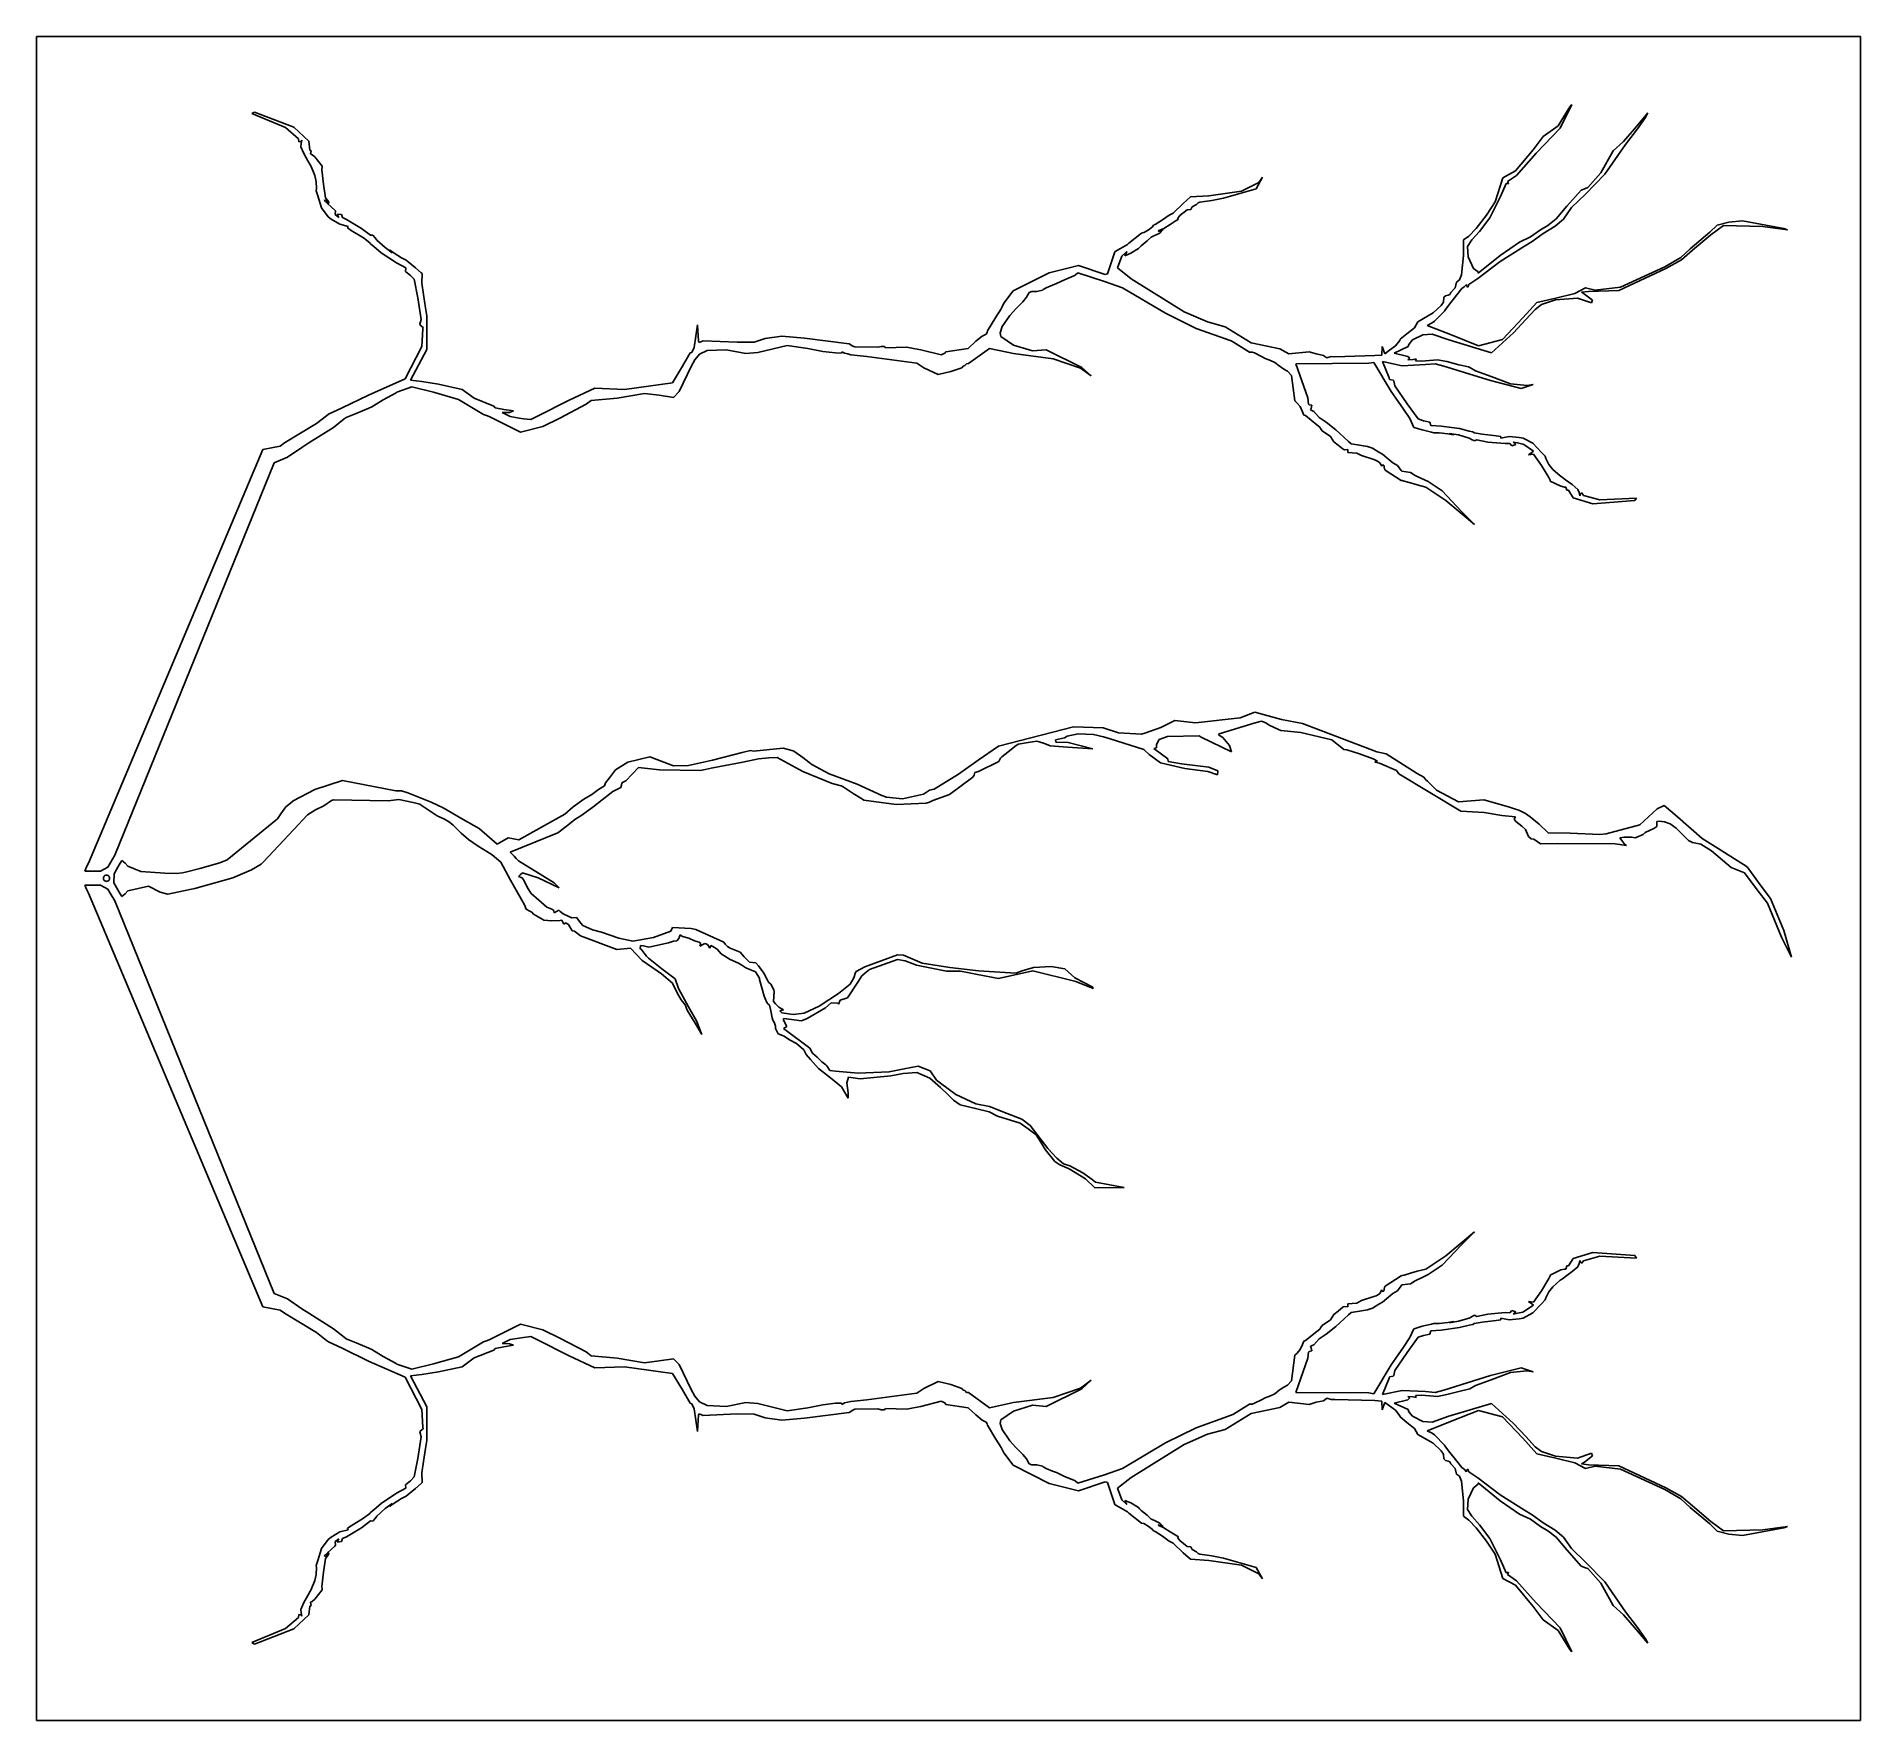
# Model space of a CAD drawing. Extents: x -90 to 240, y -94 to 210.
import ezdxf

# ---------------------------------------------------------------- set-up
doc = ezdxf.new("R2010")
doc.units = 0
doc.layers.add('Layer_1', color=7, linetype='CONTINUOUS')

msp = doc.modelspace()

# ---------------------------------------------------------------- linework, layer by layer
at = {"layer": 'Layer_1', "color": 7}
for p, q in [((-90.311111, 210.457151), (239.888889, 210.457151)), ((-90.311111, -94.342849), (-90.311111, 210.457151)), ((239.888889, 210.457151), (239.888889, -94.342849)), ((187.62879, 198.170051), (185.515676, 193.835555)), ((187.253115, 197.725816), (187.62879, 198.170051)), ((-51.341133, 196.503444), (-50.856557, 196.787526)), ((-45.221598, 193.955914), (-51.341133, 196.503444)), ((-50.856557, 196.787526), (-43.74526, 194.019053)), ((185.169516, 194.31174), (187.253115, 197.725816)), ((198.990413, 193.767652), (201.413172, 196.62912)), ((200.951411, 195.805886), (199.539631, 193.741118)), ((201.413172, 196.62912), (200.951411, 195.805886)), ((-42.893163, 191.949111), (-45.221598, 193.955914)), ((-43.74526, 194.019053), (-41.01141, 191.482044)), ((-42.796254, 191.384525), (-42.893163, 191.949111)), ((-42.28399, 191.702454), (-42.537445, 191.461115)), ((-42.406344, 191.118514), (-42.28399, 191.702454)), ((180.606816, 189.964818), (182.461225, 192.354038)), ((185.515676, 193.835555), (181.178547, 189.324811)), ((182.461225, 192.354038), (185.169516, 194.31174)), ((197.005637, 191.450156), (198.990413, 193.767652)), ((199.539631, 193.741118), (197.327622, 190.920146)), ((-42.537445, 191.461115), (-42.796254, 191.384525)), ((-42.462648, 190.502863), (-42.406344, 191.118514)), ((-41.899315, 189.268403), (-42.462648, 190.502863)), ((-41.181711, 187.95988), (-41.899315, 189.268403)), ((-41.01141, 191.482044), (-40.827802, 189.899963)), ((-40.827802, 189.899963), (-40.555717, 189.76549)), ((-40.555717, 189.76549), (-40.67902, 189.194376)), ((-40.67902, 189.194376), (-40.419869, 189.064834)), ((-40.419869, 189.064834), (-39.89291, 188.65645)), ((-39.89291, 188.65645), (-38.600792, 186.974693)), ((177.418495, 186.117864), (180.606816, 189.964818)), ((181.178547, 189.324811), (177.625392, 185.290777)), ((192.867413, 185.760361), (195.119777, 189.75943)), ((197.327622, 190.920146), (193.608531, 185.509957)), ((195.119777, 189.75943), (197.005637, 191.450156)), ((-40.851322, 187.329418), (-41.181711, 187.95988)), ((-40.611431, 186.911388), (-40.851322, 187.329418)), ((-39.906609, 185.28114), (-40.611431, 186.911388)), ((-39.651714, 184.142988), (-39.906609, 185.28114)), ((-38.620717, 186.844447), (-38.640952, 186.315825)), ((-38.640952, 186.315825), (-38.382039, 183.747804)), ((-38.600792, 186.974693), (-38.620717, 186.844447)), ((131.634713, 184.979596), (130.471912, 182.885798)), ((130.952861, 184.038114), (131.634713, 184.979596)), ((175.165165, 184.883943), (177.418495, 186.117864)), ((177.625392, 185.290777), (175.994977, 184.187099)), ((193.608531, 185.509957), (190.105022, 181.916825)), ((190.545601, 183.099299), (192.867413, 185.760361)), ((-39.688008, 182.539094), (-39.629447, 182.92236)), ((-39.404025, 181.634758), (-39.688008, 182.539094)), ((-39.629447, 182.92236), (-39.651714, 184.142988)), ((-38.727208, 179.452785), (-39.404025, 181.634758)), ((-38.382039, 183.747804), (-37.965738, 181.274569)), ((118.606691, 181.422273), (121.916119, 181.621694)), ((121.916119, 181.621694), (127.810116, 182.458886)), ((130.471912, 182.885798), (124.593804, 181.213668)), ((127.810116, 182.458886), (130.952861, 184.038114)), ((173.748093, 180.517609), (175.165165, 184.883943)), ((175.755447, 183.853962), (174.693682, 181.508599)), ((176.176031, 183.7652), (175.755447, 183.853962)), ((175.994977, 184.187099), (176.176031, 183.7652)), ((186.740247, 179.727779), (189.310876, 182.662103)), ((190.105022, 181.916825), (187.542243, 179.475549)), ((189.310876, 182.662103), (190.118309, 182.956512)), ((190.118309, 182.956512), (190.545601, 183.099299)), ((-37.526053, 177.827033), (-38.727208, 179.452785)), ((-37.836642, 180.891255), (-38.213439, 180.775738)), ((-38.213439, 180.775738), (-36.282949, 179.04227)), ((-37.965738, 181.274569), (-37.377026, 180.509933)), ((-37.700862, 180.504729), (-37.836642, 180.891255)), ((-37.533106, 180.102856), (-37.700862, 180.504729)), ((-37.377026, 180.509933), (-37.533106, 180.102856)), ((-36.282949, 179.04227), (-36.193597, 178.881991)), ((-36.193597, 178.881991), (-36.2481, 178.209113)), ((114.71159, 178.135109), (115.463992, 178.507473)), ((115.463992, 178.507473), (117.28113, 180.231659)), ((117.983378, 179.080037), (116.679788, 178.04635)), ((117.28113, 180.231659), (118.606691, 181.422273)), ((118.666167, 179.152461), (117.983378, 179.080037)), ((118.892523, 179.620391), (118.666167, 179.152461)), ((119.658167, 180.075285), (118.892523, 179.620391)), ((120.011187, 180.36425), (119.658167, 180.075285)), ((120.310639, 180.479459), (120.011187, 180.36425)), ((122.44729, 180.769896), (120.310639, 180.479459)), ((124.593804, 181.213668), (122.44729, 180.769896)), ((172.169582, 178.123087), (173.748093, 180.517609)), ((174.693682, 181.508599), (172.783833, 177.639572)), ((184.807552, 177.424217), (186.740247, 179.727779)), ((187.542243, 179.475549), (186.09404, 177.401535)), ((-36.943702, 177.414331), (-37.526053, 177.827033)), ((-35.382121, 176.477443), (-36.943702, 177.414331)), ((-36.2481, 178.209113), (-35.59258, 177.6992)), ((-35.672677, 177.924354), (-35.867656, 178.299128)), ((-35.867656, 178.299128), (-35.100192, 178.211862)), ((-35.59258, 177.6992), (-35.672677, 177.924354)), ((-33.907651, 176.090449), (-35.382121, 176.477443)), ((-35.100192, 178.211862), (-34.912258, 177.680348)), ((-34.912258, 177.680348), (-34.180989, 177.33379)), ((-34.180989, 177.33379), (-31.464321, 175.71603)), ((-34.009, 175.811884), (-33.907651, 176.090449)), ((-33.338894, 175.34725), (-34.009, 175.811884)), ((-31.122377, 173.985054), (-33.338894, 175.34725)), ((-31.464321, 175.71603), (-29.833886, 174.468354)), ((110.144241, 174.95206), (110.938141, 175.395685)), ((110.938141, 175.395685), (111.697048, 175.999305)), ((111.697048, 175.999305), (111.902006, 176.28569)), ((111.902006, 176.28569), (112.172569, 176.40032)), ((112.172569, 176.40032), (113.535437, 177.262455)), ((113.787792, 175.709621), (112.751963, 175.259098)), ((112.751963, 175.259098), (112.91386, 175.156434)), ((112.91386, 175.156434), (113.638076, 175.504231)), ((113.638076, 175.504231), (113.070092, 174.864893)), ((113.535437, 177.262455), (114.71159, 178.135109)), ((114.933281, 176.424913), (113.787792, 175.709621)), ((115.820012, 177.007473), (114.933281, 176.424913)), ((116.4297, 177.378505), (115.820012, 177.007473)), ((116.679788, 178.04635), (116.245259, 177.466976)), ((116.245259, 177.466976), (116.4297, 177.378505)), ((168.985308, 174.312054), (170.280649, 175.732853)), ((170.940998, 175.186649), (169.537067, 173.637201)), ((170.280649, 175.732853), (172.169582, 178.123087)), ((172.783833, 177.639572), (170.940998, 175.186649)), ((180.122116, 174.183318), (181.932634, 175.485026)), ((181.932634, 175.485026), (183.299715, 176.246148)), ((184.611337, 176.146176), (182.452591, 174.801568)), ((183.299715, 176.246148), (184.807552, 177.424217)), ((186.09404, 177.401535), (184.611337, 176.146176)), ((209.075895, 172.026717), (212.639058, 175.021382)), ((212.639058, 175.021382), (213.942648, 176.308169)), ((215.077525, 176.272857), (212.771067, 174.569152)), ((213.942648, 176.308169), (216.041052, 176.846931)), ((222.184615, 176.061936), (215.077525, 176.272857)), ((216.041052, 176.846931), (218.50339, 177.103999)), ((218.50339, 177.103999), (226.03655, 175.728767)), ((226.674759, 175.459561), (222.184615, 176.061936)), ((226.03655, 175.728767), (226.674759, 175.459561)), ((-29.940402, 173.120094), (-31.122377, 173.985054)), ((-29.798848, 172.867976), (-29.940402, 173.120094)), ((-29.833886, 174.468354), (-29.394497, 174.506742)), ((-29.251913, 172.446988), (-29.798848, 172.867976)), ((-29.394497, 174.506742), (-28.98287, 174.025454)), ((-27.898363, 171.305083), (-29.251913, 172.446988)), ((-28.98287, 174.025454), (-28.702491, 173.618964)), ((-28.702491, 173.618964), (-27.202782, 172.2514)), ((-27.202782, 172.2514), (-25.892409, 171.30622)), ((-26.24426, 171.616845), (-26.426725, 171.859875)), ((-26.426725, 171.859875), (-25.581103, 171.254972)), ((104.976244, 171.565475), (105.915813, 172.098413)), ((105.915813, 172.098413), (107.19063, 172.817185)), ((107.19063, 172.817185), (107.455479, 173.068083)), ((107.455479, 173.068083), (109.727306, 174.857304)), ((109.17588, 172.071268), (107.792689, 171.225124)), ((109.372375, 172.284276), (109.17588, 172.071268)), ((109.654882, 172.595488), (109.372375, 172.284276)), ((110.741209, 173.44485), (109.654882, 172.595488)), ((109.727306, 174.857304), (110.144241, 174.95206)), ((111.465425, 174.135721), (110.741209, 173.44485)), ((111.983768, 174.361098), (111.465425, 174.135721)), ((113.070092, 174.864893), (111.983768, 174.361098)), ((168.000392, 173.638677), (168.985308, 174.312054)), ((168.016987, 170.818346), (168.000392, 173.638677)), ((169.537067, 173.637201), (168.728943, 172.424427)), ((168.728943, 172.424427), (168.855788, 170.554324)), ((174.638327, 170.810147), (178.178982, 173.223266)), ((179.084131, 172.523064), (174.655601, 169.728948)), ((178.178982, 173.223266), (180.122116, 174.183318)), ((180.455195, 173.377351), (179.084131, 172.523064)), ((182.452591, 174.801568), (180.455195, 173.377351)), ((207.374487, 170.458148), (209.075895, 172.026717)), ((209.457716, 171.769965), (207.505816, 170.050329)), ((212.771067, 174.569152), (209.457716, 171.769965)), ((-25.110496, 169.468886), (-27.898363, 171.305083)), ((-25.892409, 171.30622), (-26.24426, 171.616845)), ((-25.581103, 171.254972), (-24.2157, 170.39138)), ((-23.469814, 168.571306), (-25.110496, 169.468886)), ((-24.2157, 170.39138), (-23.36773, 169.991054)), ((-23.521034, 167.927512), (-23.469814, 168.571306)), ((-23.36773, 169.991054), (-23.035485, 169.684794)), ((-23.035485, 169.684794), (-21.717268, 168.61143)), ((-21.717268, 168.61143), (-20.690662, 167.693965)), ((92.990489, 167.707774), (98.29949, 169.009569)), ((98.29949, 169.009569), (103.171182, 167.407718)), ((103.553297, 167.525967), (104.877701, 171.504671)), ((104.877701, 171.504671), (104.976244, 171.565475)), ((106.146617, 170.667331), (105.382004, 168.55647)), ((105.382004, 168.55647), (107.880635, 166.599434)), ((107.06218, 171.518835), (106.146617, 170.667331)), ((106.687202, 170.786711), (107.06218, 171.518835)), ((107.792689, 171.225124), (106.687202, 170.786711)), ((167.642738, 167.291262), (168.016987, 170.818346)), ((168.855788, 170.554324), (169.806199, 168.479675)), ((169.806199, 168.479675), (170.676158, 167.839177)), ((174.655601, 169.728948), (170.633779, 166.665598)), ((170.69947, 167.59839), (174.638327, 170.810147)), ((204.675619, 168.467161), (196.144097, 164.495323)), ((196.41045, 165.090629), (204.477617, 168.776372)), ((204.477617, 168.776372), (207.374487, 170.458148)), ((207.505816, 170.050329), (204.675619, 168.467161)), ((-22.610319, 167.224037), (-23.521034, 167.927512)), ((-21.914158, 166.508462), (-22.610319, 167.224037)), ((-21.278612, 163.172192), (-21.914158, 166.508462)), ((-20.690662, 167.693965), (-20.501132, 167.531769)), ((-20.501132, 167.531769), (-20.580863, 165.796958)), ((-20.580863, 165.796958), (-20.268691, 163.7357)), ((86.484683, 164.401202), (92.990489, 167.707774)), ((93.626773, 165.444202), (92.453152, 164.991191)), ((94.335493, 165.739161), (93.626773, 165.444202)), ((95.776305, 166.439595), (94.335493, 165.739161)), ((97.453292, 167.109291), (95.776305, 166.439595)), ((97.748527, 167.238752), (97.453292, 167.109291)), ((98.20796, 167.658916), (97.748527, 167.238752)), ((103.04791, 166.139739), (98.20796, 167.658916)), ((106.272206, 164.991191), (103.04791, 166.139739)), ((103.171182, 167.407718), (103.553297, 167.525967)), ((107.880635, 166.599434), (117.454254, 160.637156)), ((166.481153, 164.96699), (166.774944, 165.998566)), ((166.774944, 165.998566), (167.307554, 166.384891)), ((167.307554, 166.384891), (167.642738, 167.291262)), ((168.132229, 165.117685), (167.712469, 164.816817)), ((168.581812, 165.570581), (168.132229, 165.117685)), ((168.650903, 165.23614), (168.581812, 165.570581)), ((168.783373, 165.111313), (168.650903, 165.23614)), ((168.972806, 165.563224), (168.783373, 165.111313)), ((170.633779, 166.665598), (168.972806, 165.563224)), ((170.676158, 167.839177), (170.69947, 167.59839)), ((-20.688829, 159.241655), (-21.278612, 163.172192)), ((-20.268691, 163.7357), (-19.895218, 161.335786)), ((84.524554, 161.55135), (84.818982, 162.178987)), ((84.818982, 162.178987), (86.484683, 164.401202)), ((88.218061, 162.440238), (87.059313, 161.222161)), ((88.904586, 163.253069), (88.218061, 162.440238)), ((89.385857, 164.11167), (88.904586, 163.253069)), ((89.867449, 164.328936), (89.385857, 164.11167)), ((90.750274, 164.291943), (89.867449, 164.328936)), ((91.798744, 164.536872), (90.750274, 164.291943)), ((91.939229, 164.656746), (91.798744, 164.536872)), ((92.453152, 164.991191), (91.939229, 164.656746)), ((114.072608, 160.367383), (106.272206, 164.991191)), ((163.957601, 161.787909), (164.393459, 162.378928)), ((164.393459, 162.378928), (164.465881, 163.253088)), ((164.465881, 163.253088), (164.767796, 163.533679)), ((164.767796, 163.533679), (165.249852, 163.629305)), ((165.249852, 163.629305), (165.522444, 163.783243)), ((166.825114, 163.684606), (165.327511, 161.790661)), ((165.522444, 163.783243), (165.75462, 164.122146)), ((165.75462, 164.122146), (166.481153, 164.96699)), ((167.712469, 164.816817), (166.825114, 163.684606)), ((178.73601, 159.518879), (181.279941, 162.339764)), ((182.123865, 161.928148), (180.981426, 161.068502)), ((181.279941, 162.339764), (184.749096, 163.109228)), ((184.677592, 162.782723), (182.123865, 161.928148)), ((188.666953, 163.105667), (184.677592, 162.782723)), ((184.749096, 163.109228), (188.142826, 163.939907)), ((188.142826, 163.939907), (190.115388, 164.966033)), ((191.201712, 162.233507), (188.666953, 163.105667)), ((190.622341, 164.296915), (189.391171, 164.1603)), ((189.391171, 164.1603), (189.946201, 163.832462)), ((189.946201, 163.832462), (191.394636, 162.704448)), ((190.115388, 164.966033), (191.85351, 164.548624)), ((196.144097, 164.495323), (190.622341, 164.296915)), ((191.394636, 162.704448), (191.201712, 162.233507)), ((191.85351, 164.548624), (196.41045, 165.090629)), ((-20.896763, 158.36965), (-20.688829, 159.241655)), ((-19.895218, 161.335786), (-19.637636, 159.898366)), ((-19.637636, 159.898366), (-19.663191, 153.823733)), ((81.831581, 157.169664), (83.365806, 159.656395)), ((83.365806, 159.656395), (84.307288, 161.176988)), ((84.307288, 161.176988), (84.524554, 161.55135)), ((85.900565, 159.950002), (84.524554, 157.936707)), ((87.059313, 161.222161), (85.900565, 159.950002)), ((119.64055, 157.612722), (114.072608, 160.367383)), ((117.454254, 160.637156), (121.702754, 158.785073)), ((121.702754, 158.785073), (124.892909, 157.899559)), ((159.124571, 157.749038), (159.770648, 158.835365)), ((159.770648, 158.835365), (162.53346, 160.416995)), ((162.360824, 158.618099), (161.41934, 158.163261)), ((162.739984, 158.910306), (162.360824, 158.618099)), ((162.53346, 160.416995), (163.957601, 161.787909)), ((164.563569, 160.737941), (162.739984, 158.910306)), ((164.664303, 160.868675), (164.563569, 160.737941)), ((165.327511, 161.790661), (164.664303, 160.868675)), ((175.084243, 155.63505), (178.73601, 159.518879)), ((179.293105, 159.219402), (177.050694, 156.822534)), ((180.981426, 161.068502), (179.293105, 159.219402)), ((-20.850447, 158.211262), (-20.896763, 158.36965)), ((-20.293621, 157.801946), (-20.850447, 158.211262)), ((-20.542396, 154.330726), (-20.375303, 157.523545)), ((-20.375303, 157.523545), (-20.293621, 157.801946)), ((28.759875, 154.192361), (29.362823, 158.274251)), ((29.362823, 158.274251), (29.506934, 155.294707)), ((29.506934, 155.294707), (29.676519, 155.0713)), ((29.676519, 155.0713), (30.08818, 155.271474)), ((30.08818, 155.271474), (30.353124, 155.379294)), ((30.353124, 155.379294), (36.545179, 155.114203)), ((39.586891, 155.152963), (41.584784, 155.810612)), ((41.584784, 155.810612), (44.627492, 156.232249)), ((44.627492, 156.232249), (48.749235, 155.874922)), ((48.749235, 155.874922), (56.820788, 154.834278)), ((78.324162, 154.013931), (79.707427, 155.2867)), ((79.707427, 155.2867), (80.890034, 156.228182)), ((80.890034, 156.228182), (81.624091, 156.59029)), ((81.624091, 156.59029), (81.772529, 156.879977)), ((81.772529, 156.879977), (81.831581, 157.169664)), ((84.524554, 157.936707), (84.131271, 156.825122)), ((84.131271, 156.825122), (84.24184, 156.161882)), ((84.24184, 156.161882), (86.550997, 154.601747)), ((125.949766, 155.360812), (119.64055, 157.612722)), ((124.892909, 157.899559), (129.573167, 155.019292)), ((126.385151, 155.141838), (125.949766, 155.360812)), ((155.722295, 154.457935), (156.51513, 155.426039)), ((156.51513, 155.426039), (156.577634, 155.655993)), ((156.577634, 155.655993), (157.787927, 156.662714)), ((157.787927, 156.662714), (159.124571, 157.749038)), ((158.815095, 155.536817), (158.104998, 154.700781)), ((160.654805, 156.449388), (158.815095, 155.536817)), ((162.334403, 156.599852), (160.654805, 156.449388)), ((161.41934, 158.163261), (162.213959, 157.865407)), ((162.213959, 157.865407), (165.6902, 156.503877)), ((165.356007, 155.526358), (162.334403, 156.599852)), ((173.087027, 153.198724), (165.356007, 155.526358)), ((165.6902, 156.503877), (170.731778, 154.475983)), ((170.731778, 154.475983), (175.084243, 155.63505)), ((177.050694, 156.822534), (173.087027, 153.198724)), ((-23.565193, 148.477508), (-20.542396, 154.330726)), ((-19.663191, 153.823733), (-22.623145, 148.237647)), ((26.651045, 150.764323), (28.035629, 153.171332)), ((28.035629, 153.171332), (28.310679, 153.26797)), ((28.883043, 151.903028), (28.188978, 150.699435)), ((28.310679, 153.26797), (28.759875, 154.192361)), ((29.725047, 152.948825), (28.883043, 151.903028)), ((31.075602, 153.605457), (29.725047, 152.948825)), ((34.551843, 153.749345), (31.075602, 153.605457)), ((38.076844, 153.066351), (34.551843, 153.749345)), ((36.545179, 155.114203), (39.586891, 155.152963)), ((40.249492, 153.237468), (38.076844, 153.066351)), ((45.588753, 154.54975), (40.249492, 153.237468)), ((49.317529, 153.98657), (45.588753, 154.54975)), ((52.042483, 153.438715), (49.317529, 153.98657)), ((54.322458, 153.176838), (52.042483, 153.438715)), ((55.391688, 153.145347), (54.322458, 153.176838)), ((55.521682, 153.403719), (55.391688, 153.145347)), ((55.982585, 153.126693), (55.521682, 153.403719)), ((56.549753, 153.001606), (55.982585, 153.126693)), ((57.136947, 152.844103), (56.549753, 153.001606)), ((56.820788, 154.834278), (57.479105, 154.418172)), ((59.990696, 152.526809), (57.136947, 152.844103)), ((57.479105, 154.418172), (57.860842, 154.266145)), ((57.860842, 154.266145), (62.000542, 154.203023)), ((69.033576, 151.345091), (59.990696, 152.526809)), ((62.000542, 154.203023), (62.62475, 154.347865)), ((62.62475, 154.347865), (63.174253, 154.370161)), ((63.174253, 154.370161), (63.378585, 154.128706)), ((63.378585, 154.128706), (67.265039, 154.235369)), ((67.265039, 154.235369), (68.429838, 153.983138)), ((68.429838, 153.983138), (69.750528, 153.753533)), ((69.750528, 153.753533), (73.448192, 152.828796)), ((73.448192, 152.828796), (74.09583, 153.114049)), ((74.09583, 153.114049), (74.319299, 153.399305)), ((74.319299, 153.399305), (78.324162, 154.013931)), ((82.224993, 153.975645), (78.42127, 151.249113)), ((86.540817, 153.06626), (82.224993, 153.975645)), ((93.737994, 152.117884), (86.540817, 153.06626)), ((86.550997, 154.601747), (89.989093, 153.537814)), ((89.989093, 153.537814), (92.490942, 153.760931)), ((92.490942, 153.760931), (98.901628, 150.558848)), ((98.662668, 150.441698), (93.737994, 152.117884)), ((129.258636, 153.332918), (126.385151, 155.141838)), ((129.73234, 153.324225), (129.258636, 153.332918)), ((129.573167, 155.019292), (134.779114, 153.94151)), ((130.197188, 153.190099), (129.73234, 153.324225)), ((131.453365, 152.53474), (130.197188, 153.190099)), ((132.10682, 152.172632), (131.453365, 152.53474)), ((133.072446, 151.810524), (132.10682, 152.172632)), ((134.779114, 153.94151), (136.37849, 153.004346)), ((136.37849, 153.004346), (140.060268, 153.394524)), ((140.060268, 153.394524), (141.375929, 153.000232)), ((141.375929, 153.000232), (142.679519, 152.723784)), ((142.679519, 152.723784), (142.896443, 152.559067)), ((142.896443, 152.559067), (143.275648, 152.265353)), ((143.275648, 152.265353), (144.07027, 152.510285)), ((144.07027, 152.510285), (144.712047, 152.471437)), ((144.712047, 152.471437), (151.976796, 152.695829)), ((151.976796, 152.695829), (153.228455, 152.773319)), ((153.228455, 152.773319), (153.300876, 154.368247)), ((153.300876, 154.368247), (153.764132, 153.032532)), ((153.764132, 153.032532), (154.600806, 153.658111)), ((154.600806, 153.658111), (155.722295, 154.457935)), ((157.992595, 154.328039), (155.482775, 153.132185)), ((155.482775, 153.132185), (157.967996, 152.547364)), ((158.305164, 152.210721), (157.960153, 151.955304)), ((157.960153, 151.955304), (158.91129, 152.008432)), ((157.967996, 152.547364), (158.305164, 152.210721)), ((158.104998, 154.700781), (157.992595, 154.328039)), ((158.91129, 152.008432), (159.47618, 152.113616)), ((159.47618, 152.113616), (159.334361, 151.746061)), ((160.409151, 151.692239), (163.335648, 151.946583)), ((163.335648, 151.946583), (164.982302, 151.615472)), ((24.846649, 147.794947), (26.651045, 150.764323)), ((28.188978, 150.699435), (26.007821, 146.175514)), ((70.329902, 150.487791), (69.033576, 151.345091)), ((72.946029, 149.254333), (70.329902, 150.487791)), ((75.219865, 149.793064), (72.946029, 149.254333)), ((77.183401, 150.506852), (75.219865, 149.793064)), ((77.429278, 150.793237), (77.183401, 150.506852)), ((77.75216, 150.88779), (77.429278, 150.793237)), ((78.044427, 151.236949), (77.75216, 150.88779)), ((78.42127, 151.249113), (78.044427, 151.236949)), ((100.602172, 149.017483), (98.662668, 150.441698)), ((98.901628, 150.558848), (100.602172, 149.017483)), ((133.852192, 151.473793), (133.072446, 151.810524)), ((134.648832, 150.837089), (133.852192, 151.473793)), ((135.509429, 150.252474), (134.648832, 150.837089)), ((136.161224, 149.875301), (135.509429, 150.252474)), ((136.906618, 149.123099), (136.161224, 149.875301)), ((137.485992, 144.48811), (136.906618, 149.123099)), ((150.862826, 151.304722), (137.656914, 151.224391)), ((137.656914, 151.224391), (139.833102, 145.043227)), ((151.804308, 151.445337), (150.862826, 151.304722)), ((154.919124, 146.202294), (151.804308, 151.445337)), ((156.916628, 150.83966), (153.325164, 151.613067)), ((153.325164, 151.613067), (154.556333, 148.662434)), ((154.556333, 148.662434), (154.603185, 148.376105)), ((161.109084, 151.058839), (156.916628, 150.83966)), ((159.334361, 151.746061), (160.409151, 151.692239)), ((162.910322, 151.20177), (161.109084, 151.058839)), ((164.475775, 150.796556), (162.910322, 151.20177)), ((172.879024, 148.169792), (164.475775, 150.796556)), ((164.982302, 151.615472), (167.174184, 151.030535)), ((167.174184, 151.030535), (168.912303, 150.656404)), ((168.912303, 150.656404), (169.161449, 150.566313)), ((169.161449, 150.566313), (170.175355, 149.955217)), ((170.175355, 149.955217), (173.023866, 148.930364)), ((173.023866, 148.930364), (176.554469, 147.604874)), ((-34.980253, 143.228614), (-30.196031, 145.561985)), ((-30.196031, 145.561985), (-23.565193, 148.477508)), ((-25.208581, 145.980758), (-27.570835, 144.722676)), ((-25.067651, 146.073776), (-25.208581, 145.980758)), ((-22.336264, 147.03087), (-25.067651, 146.073776)), ((-22.623145, 148.237647), (-20.552208, 147.997786)), ((-18.459102, 146.053961), (-22.336264, 147.03087)), ((-20.552208, 147.997786), (-19.045714, 147.757926)), ((-19.045714, 147.757926), (-17.539222, 147.518065)), ((-13.900069, 144.752166), (-18.459102, 146.053961)), ((-17.539222, 147.518065), (-13.244739, 146.577627)), ((-13.244739, 146.577627), (-11.097695, 144.97848)), ((6.096075, 144.603121), (10.745728, 146.777105)), ((10.745728, 146.777105), (16.15847, 146.583102)), ((19.755621, 145.838405), (14.820558, 145.020706)), ((16.15847, 146.583102), (24.846649, 147.794947)), ((22.430404, 145.519895), (19.755621, 145.838405)), ((24.989097, 145.124327), (22.430404, 145.519895)), ((26.007821, 146.175514), (24.989097, 145.124327)), ((154.603185, 148.376105), (155.282307, 148.248095)), ((155.773428, 145.01794), (154.919124, 146.202294)), ((155.282307, 148.248095), (155.392608, 148.125353)), ((155.392608, 148.125353), (155.582547, 147.249254)), ((155.582547, 147.249254), (157.815311, 143.961134)), ((178.478448, 146.740941), (172.879024, 148.169792)), ((176.554469, 147.604874), (179.570733, 147.287001)), ((180.642875, 147.474572), (178.478448, 146.740941)), ((179.570733, 147.287001), (180.642875, 147.474572)), ((-37.786584, 141.816304), (-37.433586, 142.078587)), ((-37.433586, 142.078587), (-34.980253, 143.228614)), ((-32.436489, 142.242465), (-34.247032, 141.488381)), ((-30.118995, 143.194578), (-32.436489, 142.242465)), ((-29.612042, 143.45518), (-30.118995, 143.194578)), ((-27.570835, 144.722676), (-29.612042, 143.45518)), ((-9.38225, 142.037163), (-13.900069, 144.752166)), ((-11.097695, 144.97848), (-7.500754, 143.549992)), ((-8.682172, 141.816247), (-9.38225, 142.037163)), ((-7.500754, 143.549992), (-7.30616, 143.264739)), ((-7.30616, 143.264739), (-5.712882, 142.95912)), ((-4.698979, 142.406975), (-6.002569, 142.377573)), ((-6.002569, 142.377573), (-4.554135, 141.665058)), ((-5.712882, 142.95912), (-3.974762, 142.685365)), ((-3.974762, 142.685365), (-4.698979, 142.406975)), ((0.283005, 141.651125), (6.096075, 144.603121)), ((9.205987, 143.88267), (4.426155, 141.379805)), ((10.113147, 144.587972), (9.205987, 143.88267)), ((14.820558, 145.020706), (10.113147, 144.587972)), ((137.894684, 144.096397), (137.485992, 144.48811)), ((138.437493, 143.462359), (137.894684, 144.096397)), ((138.861969, 142.521659), (138.437493, 143.462359)), ((139.130845, 141.921226), (138.861969, 142.521659)), ((139.833102, 145.043227), (139.971207, 143.937495)), ((139.971207, 143.937495), (140.076772, 143.795952)), ((140.076772, 143.795952), (140.538632, 143.699835)), ((140.437418, 143.117797), (140.316551, 142.863509)), ((140.316551, 142.863509), (140.906523, 142.595113)), ((140.538632, 143.699835), (140.437418, 143.117797)), ((140.906523, 142.595113), (141.871375, 141.51968)), ((157.148759, 143.016059), (155.773428, 145.01794)), ((158.322261, 141.292943), (157.148759, 143.016059)), ((157.815311, 143.961134), (159.832142, 141.228548)), ((-45.404052, 136.891631), (-39.597127, 140.383687)), ((-36.555059, 139.676216), (-41.028518, 136.891574)), ((-39.597127, 140.383687), (-37.786584, 141.816304)), ((-34.582949, 141.236873), (-36.555059, 139.676216)), ((-34.247032, 141.488381), (-34.582949, 141.236873)), ((-8.268204, 141.626707), (-8.682172, 141.816247)), ((-2.671171, 138.836384), (-8.268204, 141.626707)), ((-4.554135, 141.665058), (-2.909676, 141.400576)), ((-2.909676, 141.400576), (-2.167122, 141.247158)), ((1.33104, 139.874942), (-2.671171, 138.836384)), ((-2.167122, 141.247158), (-0.806223, 141.106919)), ((-0.806223, 141.106919), (0.283005, 141.651125)), ((4.426155, 141.379805), (1.33104, 139.874942)), ((139.432487, 141.836203), (139.130845, 141.921226)), ((141.493076, 140.185855), (139.432487, 141.836203)), ((142.008284, 139.757611), (141.493076, 140.185855)), ((141.871375, 141.51968), (143.180263, 140.648796)), ((142.155127, 139.498836), (142.008284, 139.757611)), ((142.461911, 139.08073), (142.155127, 139.498836)), ((143.928115, 138.079168), (142.461911, 139.08073)), ((143.180263, 140.648796), (144.910373, 139.281502)), ((144.910373, 139.281502), (145.603488, 138.629707)), ((159.001183, 139.694509), (158.322261, 141.292943)), ((159.242241, 139.630315), (159.001183, 139.694509)), ((160.564788, 139.247523), (159.242241, 139.630315)), ((159.832142, 141.228548), (160.769419, 140.884748)), ((162.217693, 138.850391), (160.564788, 139.247523)), ((160.769419, 140.884748), (161.894878, 140.644712)), ((161.894878, 140.644712), (162.127328, 140.042165)), ((162.127328, 140.042165), (163.994857, 139.943062)), ((162.649755, 138.718091), (162.217693, 138.850391)), ((163.587453, 138.724187), (162.649755, 138.718091)), ((165.192109, 138.536585), (163.587453, 138.724187)), ((163.994857, 139.943062), (167.30279, 139.494281)), ((167.30279, 139.494281), (169.017211, 139.050653)), ((169.017211, 139.050653), (169.69247, 138.907837)), ((169.69247, 138.907837), (169.929192, 138.741817)), ((169.929192, 138.741817), (171.369081, 138.473599)), ((-80.904867, 60.828331), (-49.310744, 135.699075)), ((-49.310744, 135.699075), (-46.190924, 136.312257)), ((-46.190924, 136.312257), (-45.404052, 136.891631)), ((-42.304888, 136.094934), (-44.849909, 134.291836)), ((-41.028518, 136.891574), (-42.304888, 136.094934)), ((144.528261, 137.086556), (143.928115, 138.079168)), ((145.351331, 136.516103), (144.528261, 137.086556)), ((146.232276, 135.741829), (145.351331, 136.516103)), ((145.603488, 138.629707), (147.219817, 137.171019)), ((146.45719, 135.64519), (146.232276, 135.741829)), ((147.104546, 135.722042), (146.45719, 135.64519)), ((147.096898, 135.443221), (147.104546, 135.722042)), ((147.096898, 135.153534), (147.096898, 135.443221)), ((147.219817, 137.171019), (147.676272, 136.743094)), ((147.676272, 136.743094), (149.180138, 136.482956)), ((149.180138, 136.482956), (150.628573, 136.269949)), ((150.628573, 136.269949), (151.556593, 135.97499)), ((151.556593, 135.97499), (152.68772, 135.23988)), ((166.216228, 138.357239), (165.192109, 138.536585)), ((167.085287, 138.340147), (165.49493, 138.625113)), ((165.49493, 138.625113), (165.946557, 138.497362)), ((165.946557, 138.497362), (166.216228, 138.357239)), ((169.029132, 137.756343), (167.085287, 138.340147)), ((169.457816, 137.511238), (169.029132, 137.756343)), ((170.03719, 137.255503), (169.457816, 137.511238)), ((170.416686, 137.48027), (170.03719, 137.255503)), ((172.426492, 137.061122), (170.416686, 137.48027)), ((171.369081, 138.473599), (173.956802, 138.204856)), ((175.575702, 136.778445), (172.426492, 137.061122)), ((173.956802, 138.204856), (174.761988, 138.076002)), ((174.761988, 138.076002), (174.791181, 137.781014)), ((174.791181, 137.781014), (176.287896, 138.070267)), ((176.384924, 136.782509), (175.575702, 136.778445)), ((176.287896, 138.070267), (178.101128, 137.901495)), ((176.784378, 136.384683), (176.384924, 136.782509)), ((177.514013, 136.638161), (176.784378, 136.384683)), ((177.818023, 136.88396), (177.006391, 137.059945)), ((177.006391, 137.059945), (177.176043, 136.891636)), ((177.176043, 136.891636), (177.514013, 136.638161)), ((178.771039, 136.690316), (177.818023, 136.88396)), ((178.101128, 137.901495), (178.804728, 137.781477)), ((178.920956, 136.584494), (178.771039, 136.690316)), ((178.804728, 137.781477), (180.591164, 136.835708)), ((180.700567, 135.420722), (178.920956, 136.584494)), ((180.41088, 135.153514), (180.700567, 135.420722)), ((180.591164, 136.835708), (182.145638, 135.16158)), ((-47.282938, 133.292532), (-76.124881, 62.254278)), ((-44.849909, 134.291836), (-47.282938, 133.292532)), ((147.850138, 135.106575), (147.096898, 135.153534)), ((148.684886, 135.041077), (147.850138, 135.106575)), ((149.537197, 134.600407), (148.684886, 135.041077)), ((151.813573, 133.875869), (149.537197, 134.600407)), ((152.187648, 133.739457), (151.813573, 133.875869)), ((152.441058, 133.594555), (152.187648, 133.739457)), ((152.890635, 133.318658), (152.441058, 133.594555)), ((152.68772, 135.23988), (153.329431, 134.863779)), ((153.225079, 132.66353), (152.890635, 133.318658)), ((153.314315, 132.863704), (153.225079, 132.66353)), ((153.572958, 132.860797), (153.314315, 132.863704)), ((153.329431, 134.863779), (154.153689, 134.211318)), ((153.700985, 132.213433), (153.572958, 132.860797)), ((153.851443, 131.970589), (153.700985, 132.213433)), ((154.153689, 134.211318), (155.208128, 133.289563)), ((155.208128, 133.289563), (156.080595, 132.833569)), ((156.080595, 132.833569), (156.760054, 131.899994)), ((179.813867, 134.733915), (180.41088, 135.153514)), ((180.693153, 134.863827), (179.813867, 134.733915)), ((182.138825, 132.81438), (180.693153, 134.863827)), ((183.483634, 130.611371), (182.138825, 132.81438)), ((182.145638, 135.16158), (182.79303, 134.469227)), ((182.79303, 134.469227), (182.906111, 134.09837)), ((182.906111, 134.09837), (183.454449, 133.007612)), ((183.454449, 133.007612), (184.176808, 132.091886)), ((184.176808, 132.091886), (185.51775, 130.927256)), ((156.72455, 130.084843), (153.851443, 131.970589)), ((156.941814, 130.068615), (156.72455, 130.084843)), ((156.760054, 131.899994), (156.84931, 131.76216)), ((156.84931, 131.76216), (158.402457, 131.56135)), ((157.293874, 129.996194), (156.941814, 130.068615)), ((158.43193, 129.648569), (157.293874, 129.996194)), ((158.402457, 131.56135), (159.25128, 131.020011)), ((159.605159, 129.286461), (158.43193, 129.648569)), ((159.25128, 131.020011), (159.642951, 130.831049)), ((161.214853, 128.881131), (159.605159, 129.286461)), ((159.642951, 130.831049), (160.294266, 130.545362)), ((160.294266, 130.545362), (161.613017, 129.902979)), ((164.835939, 126.503237), (161.214853, 128.881131)), ((161.613017, 129.902979), (164.141178, 128.210368)), ((183.694169, 130.126058), (183.483634, 130.611371)), ((183.732562, 130.000015), (183.694169, 130.126058)), ((185.625243, 129.043124), (183.732562, 130.000015)), ((185.51775, 130.927256), (185.91493, 130.654226)), ((186.277038, 128.903029), (185.625243, 129.043124)), ((185.91493, 130.654226), (186.485629, 130.228852)), ((186.566725, 128.8984), (186.277038, 128.903029)), ((186.485629, 130.228852), (187.698854, 129.359791)), ((186.702737, 128.33018), (186.566725, 128.8984)), ((187.698854, 129.359791), (188.740954, 128.49073)), ((164.141178, 128.210368), (167.657464, 124.507477)), ((169.982032, 122.131603), (164.835939, 126.503237)), ((187.006219, 128.326708), (186.702737, 128.33018)), ((187.856441, 126.979927), (187.006219, 128.326708)), ((191.418978, 125.875989), (187.856441, 126.979927)), ((188.740954, 128.49073), (188.95664, 127.911356)), ((188.95664, 127.911356), (189.09906, 127.331982)), ((189.09906, 127.331982), (189.2231, 127.659241)), ((189.2231, 127.659241), (189.423269, 127.840295)), ((189.423269, 127.840295), (189.754976, 127.373263)), ((189.754976, 127.373263), (192.722568, 126.571845)), ((199.027946, 126.457881), (191.418978, 125.875989)), ((192.722568, 126.571845), (199.341844, 126.923697)), ((199.341844, 126.923697), (199.027946, 126.457881)), ((167.657464, 124.507477), (167.657464, 124.50663)), ((167.657464, 124.50663), (169.982032, 122.131603)), ((115.757537, 86.677242), (113.24078, 85.406773)), ((119.481814, 86.224405), (115.757537, 86.677242)), ((127.560601, 87.151369), (119.481814, 86.224405)), ((123.800531, 84.240405), (130.299152, 86.248919)), ((130.2436, 88.140158), (127.560601, 87.151369)), ((135.099654, 86.857833), (130.2436, 88.140158)), ((130.299152, 86.248919), (131.456303, 86.531214)), ((131.456303, 86.531214), (132.221264, 86.244857)), ((132.221264, 86.244857), (132.83683, 85.829395)), ((138.868401, 86.11335), (135.099654, 86.857833)), ((152.315889, 80.984052), (138.868401, 86.11335)), ((97.423441, 85.529481), (83.852577, 82.038685)), ((87.372286, 82.395586), (89.210967, 82.651951)), ((89.210967, 82.651951), (90.773227, 82.906267)), ((90.773227, 82.906267), (91.200845, 82.796607)), ((91.200845, 82.796607), (92.169367, 82.489781)), ((94.141445, 83.143472), (95.804708, 83.536989)), ((94.217369, 82.726373), (94.141445, 83.143472)), ((96.473758, 82.661798), (94.217369, 82.726373)), ((95.804708, 83.536989), (96.293316, 83.805292)), ((96.293316, 83.805292), (98.232502, 84.211813)), ((100.901111, 81.521747), (96.473758, 82.661798)), ((102.809681, 85.309545), (97.423441, 85.529481)), ((98.232502, 84.211813), (101.018724, 84.097228)), ((101.018724, 84.097228), (102.843573, 83.728209)), ((105.593221, 84.402847), (102.809681, 85.309545)), ((102.843573, 83.728209), (104.062886, 83.356192)), ((104.062886, 83.356192), (110.121934, 81.434038)), ((109.735135, 84.1713), (105.593221, 84.402847)), ((110.358425, 84.362269), (109.735135, 84.1713)), ((113.24078, 85.406773), (110.358425, 84.362269)), ((112.424139, 82.292736), (112.922852, 83.207187)), ((112.922852, 83.207187), (114.456252, 83.78191)), ((114.456252, 83.78191), (120.189653, 83.880696)), ((120.189653, 83.880696), (120.500126, 83.645461)), ((120.500126, 83.645461), (125.998486, 80.994412)), ((123.640404, 84.046646), (123.800531, 84.240405)), ((124.448313, 83.573006), (123.640404, 84.046646)), ((125.64822, 82.137127), (124.448313, 83.573006)), ((132.83683, 85.829395), (134.554508, 85.010861)), ((134.554508, 85.010861), (134.961511, 84.83203)), ((134.961511, 84.83203), (138.551217, 84.489593)), ((138.551217, 84.489593), (144.192182, 83.168951)), ((144.192182, 83.168951), (146.381044, 81.433381)), ((20.735415, 80.065743), (16.731721, 79.135293)), ((25.013962, 78.428919), (20.735415, 80.065743)), ((32.036526, 79.462547), (27.728883, 78.521841)), ((37.424083, 80.856298), (32.036526, 79.462547)), ((38.96253, 81.254243), (37.424083, 80.856298)), ((37.560357, 79.118532), (40.398432, 79.707902)), ((39.475345, 81.098307), (38.96253, 81.254243)), ((44.867582, 81.632534), (39.475345, 81.098307)), ((40.398432, 79.707902), (42.244566, 79.878728)), ((42.244566, 79.878728), (43.785082, 79.973911)), ((43.785082, 79.973911), (48.398348, 77.423658)), ((46.682107, 81.187167), (44.867582, 81.632534)), ((47.001103, 80.989629), (46.682107, 81.187167)), ((48.409637, 79.962153), (47.001103, 80.989629)), ((50.039335, 78.682005), (48.409637, 79.962153)), ((80.165121, 79.468211), (76.579394, 76.942045)), ((83.852577, 82.038685), (80.165121, 79.468211)), ((83.885145, 79.246901), (84.18267, 79.827285)), ((84.18267, 79.827285), (84.472334, 80.103262)), ((84.472334, 80.103262), (85.555311, 80.893284)), ((85.555311, 80.893284), (86.804091, 81.932)), ((86.804091, 81.932), (87.372286, 82.395586)), ((92.169367, 82.489781), (93.201727, 82.059344)), ((93.201727, 82.059344), (96.336606, 81.853356)), ((96.336606, 81.853356), (100.901111, 81.521747)), ((110.121934, 81.434038), (110.3464, 81.207498)), ((110.3464, 81.207498), (111.093456, 80.519421)), ((111.093456, 80.519421), (113.155558, 78.996609)), ((111.987409, 81.575739), (112.438589, 81.701562)), ((114.492439, 79.702486), (111.987409, 81.575739)), ((112.438589, 81.701562), (112.424139, 82.292736)), ((114.581218, 79.223476), (114.492439, 79.702486)), ((125.998486, 80.994412), (125.64822, 82.137127)), ((146.381044, 81.433381), (146.889129, 81.335331)), ((146.889129, 81.335331), (149.213039, 80.644301)), ((149.213039, 80.644301), (151.650325, 79.694691)), ((151.650325, 79.694691), (152.470829, 79.29691)), ((152.231271, 79.26286), (151.936721, 79.141426)), ((152.470829, 79.29691), (152.231271, 79.26286)), ((154.035009, 80.61946), (152.315889, 80.984052)), ((159.606028, 77.087765), (154.035009, 80.61946)), ((13.400691, 76.270746), (12.706402, 75.352892)), ((14.525147, 77.696332), (13.400691, 76.270746)), ((16.731721, 79.135293), (14.525147, 77.696332)), ((16.398689, 75.715412), (18.679247, 78.147795)), ((18.679247, 78.147795), (22.45892, 77.728274)), ((22.45892, 77.728274), (29.876146, 77.575084)), ((27.728883, 78.521841), (25.013962, 78.428919)), ((29.876146, 77.575084), (32.13253, 78.071445)), ((32.13253, 78.071445), (37.560357, 79.118532)), ((48.398348, 77.423658), (53.727265, 75.256132)), ((53.173986, 76.994065), (50.039335, 78.682005)), ((58.244376, 75.156053), (53.173986, 76.994065)), ((76.579394, 76.942045), (72.192947, 74.204103)), ((74.970829, 73.265469), (78.941716, 76.221459)), ((78.941716, 76.221459), (79.173578, 76.38966)), ((79.173578, 76.38966), (79.446789, 76.757822)), ((79.446789, 76.757822), (79.55385, 77.228707)), ((79.55385, 77.228707), (80.192581, 77.418736)), ((80.192581, 77.418736), (83.885145, 79.246901)), ((113.155558, 78.996609), (117.57684, 77.973477)), ((116.944868, 78.816997), (114.581218, 79.223476)), ((121.934114, 78.226193), (116.944868, 78.816997)), ((117.57684, 77.973477), (121.732983, 77.410204)), ((121.732983, 77.410204), (123.484454, 76.807011)), ((123.546294, 77.556869), (121.934114, 78.226193)), ((123.484454, 76.807011), (123.546294, 77.556869)), ((151.936721, 79.141426), (152.827982, 78.919602)), ((152.827982, 78.919602), (155.884366, 77.574469)), ((155.884366, 77.574469), (156.331629, 77.008856)), ((156.331629, 77.008856), (167.553637, 70.234526)), ((160.807377, 76.369823), (159.606028, 77.087765)), ((161.21763, 75.891182), (160.807377, 76.369823)), ((-39.921905, 74.143022), (-43.867846, 72.085898)), ((-34.936845, 75.786331), (-39.921905, 74.143022)), ((-25.241224, 73.90961), (-34.936845, 75.786331)), ((-24.208, 73.903881), (-25.241224, 73.90961)), ((-23.104706, 73.591308), (-24.208, 73.903881)), ((-18.883003, 71.861278), (-23.104706, 73.591308)), ((10.221653, 73.268195), (8.794025, 72.421396)), ((11.432717, 74.153233), (10.221653, 73.268195)), ((12.501275, 74.844302), (11.432717, 74.153233)), ((12.0858, 72.291077), (13.999663, 73.829524)), ((12.706402, 75.352892), (12.501275, 74.844302)), ((13.999663, 73.829524), (15.475623, 74.55374)), ((15.475623, 74.55374), (15.578185, 74.957716)), ((15.578185, 74.957716), (15.680748, 75.361652)), ((15.680748, 75.361652), (16.398689, 75.715412)), ((53.727265, 75.256132), (55.370507, 74.855153)), ((55.370507, 74.855153), (55.731348, 74.650026)), ((55.731348, 74.650026), (57.536472, 73.446636)), ((57.536472, 73.446636), (59.229015, 72.38679)), ((62.699519, 73.087807), (58.244376, 75.156053)), ((63.577651, 72.780117), (62.699519, 73.087807)), ((66.468783, 72.50037), (63.577651, 72.780117)), ((70.263616, 73.302124), (66.468783, 72.50037)), ((71.372442, 74.044309), (70.263616, 73.302124)), ((72.192947, 74.204103), (71.372442, 74.044309)), ((71.957873, 72.202465), (74.970829, 73.265469)), ((161.493242, 75.688146), (161.21763, 75.891182)), ((163.142035, 74.032374), (161.493242, 75.688146)), ((167.104946, 71.943901), (163.142035, 74.032374)), ((-46.067224, 69.731872), (-46.701146, 68.869973)), ((-45.798946, 70.207599), (-46.067224, 69.731872)), ((-45.168803, 71.050831), (-45.798946, 70.207599)), ((-44.318628, 71.703256), (-45.168803, 71.050831)), ((-43.867846, 72.085898), (-44.318628, 71.703256)), ((-43.703251, 66.931491), (-41.241737, 69.570519)), ((-41.241737, 69.570519), (-39.805856, 70.46815)), ((-39.805856, 70.46815), (-38.267411, 71.235856)), ((-38.267411, 71.235856), (-36.934089, 72.159866)), ((-36.934089, 72.159866), (-36.520241, 72.288765)), ((-36.520241, 72.288765), (-26.674895, 72.085898)), ((-26.674895, 72.085898), (-24.743831, 72.380253)), ((-24.743831, 72.380253), (-22.105898, 71.827236)), ((-22.105898, 71.827236), (-20.896725, 71.493697)), ((-20.896725, 71.493697), (-20.678824, 71.346787)), ((-20.678824, 71.346787), (-17.75481, 69.42693)), ((-16.664627, 70.825392), (-18.883003, 71.861278)), ((-17.75481, 69.42693), (-16.421491, 68.819103)), ((-13.074922, 68.741599), (-16.664627, 70.825392)), ((4.791889, 69.395539), (-2.970829, 65.072098)), ((5.308819, 69.708478), (4.791889, 69.395539)), ((6.825636, 71.002865), (5.308819, 69.708478)), ((8.794025, 72.421396), (6.825636, 71.002865)), ((7.168019, 68.724677), (8.398775, 69.547724)), ((8.398775, 69.547724), (9.541618, 70.338401)), ((9.541618, 70.338401), (10.396961, 70.943073)), ((10.396961, 70.943073), (12.0858, 72.291077)), ((59.229015, 72.38679), (59.475153, 72.222689)), ((59.475153, 72.222689), (65.332246, 71.444484)), ((65.332246, 71.444484), (70.768091, 71.68481)), ((70.768091, 71.68481), (71.372462, 71.901751)), ((71.372462, 71.901751), (71.957873, 72.202465)), ((171.684256, 72.275713), (167.104946, 71.943901)), ((167.553637, 70.234526), (171.788277, 69.993051)), ((176.144154, 71.036548), (171.684256, 72.275713)), ((171.788277, 69.993051), (174.943812, 69.434082)), ((174.943812, 69.434082), (177.422593, 69.244956)), ((177.426719, 70.619568), (176.144154, 71.036548)), ((178.051344, 70.429415), (177.426719, 70.619568)), ((179.253755, 69.820726), (178.051344, 70.429415)), ((180.08922, 69.195378), (179.253755, 69.820726)), ((203.068394, 70.654439), (199.959203, 67.786858)), ((204.351599, 71.265261), (203.068394, 70.654439)), ((206.755602, 69.197552), (204.351599, 71.265261)), ((-46.701146, 68.869973), (-55.789009, 61.419343)), ((-49.280132, 61.009094), (-43.703251, 66.931491)), ((-16.421491, 68.819103), (-15.51634, 68.252584)), ((-15.51634, 68.252584), (-14.903251, 67.723852)), ((-14.903251, 67.723852), (-13.449453, 66.273447)), ((-13.449453, 66.273447), (-12.113845, 65.094261)), ((-10.165148, 67.092343), (-13.074922, 68.741599)), ((-6.93337, 64.258039), (-10.165148, 67.092343)), ((-4.580005, 62.803652), (4.04082, 66.342425)), ((4.04082, 66.342425), (5.56873, 67.4787)), ((5.56873, 67.4787), (7.168019, 68.724677)), ((177.422593, 69.244956), (177.217468, 68.803815)), ((177.217468, 68.803815), (177.47731, 68.399839)), ((177.47731, 68.399839), (178.577889, 67.531786)), ((178.577889, 67.531786), (179.236415, 66.937699)), ((179.236415, 66.937699), (179.399438, 66.501437)), ((179.399438, 66.501437), (179.604566, 66.091188)), ((179.604566, 66.091188), (179.808183, 65.676993)), ((181.714611, 67.874779), (180.08922, 69.195378)), ((183.339994, 66.344084), (181.714611, 67.874779)), ((187.355576, 66.287634), (183.339994, 66.344084)), ((192.697278, 66.018016), (187.355576, 66.287634)), ((193.822224, 66.130386), (192.697278, 66.018016)), ((199.959203, 67.786858), (193.822224, 66.130386)), ((200.520275, 66.027665), (200.922342, 66.387826)), ((200.922342, 66.387826), (202.447968, 67.111593)), ((202.447968, 67.111593), (203.014763, 67.470563)), ((203.014763, 67.470563), (203.021029, 68.39363)), ((203.021029, 68.39363), (203.448595, 68.419877)), ((203.448595, 68.419877), (204.382285, 68.296433)), ((204.382285, 68.296433), (205.442659, 67.962364)), ((205.442659, 67.962364), (206.490364, 67.162741)), ((206.490364, 67.162741), (208.36737, 65.316607)), ((211.221676, 65.278456), (206.755602, 69.197552)), ((-12.113845, 65.094261), (-10.559412, 64.050865)), ((-10.559412, 64.050865), (-7.838916, 62.326411)), ((-4.934435, 65.428688), (-6.93337, 64.258039)), ((-2.970829, 65.072098), (-4.934435, 65.428688)), ((-3.807734, 62.085712), (-4.580005, 62.803652)), ((179.808183, 65.676993), (180.244442, 65.240734)), ((180.244442, 65.240734), (180.74776, 65.181368)), ((180.74776, 65.181368), (181.942537, 64.344292)), ((181.942537, 64.344292), (185.100149, 64.404145)), ((185.100149, 64.404145), (195.446794, 64.313275)), ((195.446794, 64.313275), (197.498056, 64.011413)), ((196.315561, 65.415133), (197.107528, 65.533367)), ((197.241465, 64.235165), (196.315561, 65.415133)), ((197.107528, 65.533367), (198.421046, 65.550583)), ((197.498056, 64.011413), (197.241465, 64.235165)), ((198.421046, 65.550583), (199.124466, 65.413025)), ((199.124466, 65.413025), (199.379261, 65.533966)), ((199.379261, 65.533966), (200.520275, 66.027665)), ((208.36737, 65.316607), (208.772673, 64.906357)), ((208.772673, 64.906357), (209.456424, 64.598667)), ((209.456424, 64.598667), (210.9558, 64.290977)), ((210.9558, 64.290977), (212.924407, 63.060223)), ((214.140136, 63.472646), (211.221676, 65.278456)), ((212.924407, 63.060223), (216.478711, 60.040233)), ((219.39756, 60.18575), (214.140136, 63.472646)), ((-81.570339, 59.408208), (-81.268768, 60.157898)), ((-81.268768, 60.157898), (-80.904867, 60.828331)), ((-77.382991, 60.108407), (-78.744358, 59.396891)), ((-76.963623, 60.823699), (-77.382991, 60.108407)), ((-76.124881, 62.254278), (-76.963623, 60.823699)), ((-75.796075, 59.714732), (-76.277501, 58.907247)), ((-75.314652, 60.522218), (-75.796075, 59.714732)), ((-74.833226, 61.329704), (-75.314652, 60.522218)), ((-74.276763, 60.84801), (-74.833226, 61.329704)), ((-73.794815, 60.263883), (-74.276763, 60.84801)), ((-71.39526, 59.340596), (-73.794815, 60.263883)), ((-60.728708, 59.881066), (-63.06969, 59.279103)), ((-57.119469, 60.906529), (-60.728708, 59.881066)), ((-55.789009, 61.419343), (-57.119469, 60.906529)), ((-54.780056, 58.173717), (-51.395475, 59.602504)), ((-51.395475, 59.602504), (-49.651903, 60.66112)), ((-49.651903, 60.66112), (-49.280132, 61.009094)), ((-7.838916, 62.326411), (-6.27431, 61.009094)), ((-6.27431, 61.009094), (-4.524183, 57.745253)), ((-3.451775, 61.67546), (-3.807734, 62.085712)), ((-3.02647, 61.265208), (-3.451775, 61.67546)), ((1.341458, 58.547289), (-3.02647, 61.265208)), ((216.478711, 60.040233), (218.900217, 59.111547)), ((221.7298, 56.906444), (219.39756, 60.18575)), ((-80.628346, 59.404455), (-81.570339, 59.408208)), ((-80.628346, 56.851043), (-81.570339, 56.84729)), ((-81.570339, 56.84729), (-81.268768, 56.0976)), ((-79.68635, 59.400673), (-80.628346, 59.404455)), ((-79.68635, 56.854825), (-80.628346, 56.851043)), ((-78.744358, 59.396891), (-79.68635, 59.400673)), ((-78.744358, 56.858607), (-79.68635, 56.854825)), ((-77.382991, 56.147091), (-78.744358, 56.858607)), ((-76.963623, 55.431799), (-77.382991, 56.147091)), ((-77.071544, 58.101771), (-77.071543, 58.101771)), ((-76.277501, 58.907247), (-76.28196, 57.269418)), ((-76.28196, 57.269418), (-75.80499, 56.439078)), ((-75.80499, 56.439078), (-75.328021, 55.608738)), ((-73.794823, 55.850419), (-70.047299, 56.683561)), ((-67.087612, 59.036888), (-71.39526, 59.340596)), ((-70.047299, 56.683561), (-67.916558, 55.598976)), ((-65.036353, 58.966082), (-67.087612, 59.036888)), ((-63.890192, 59.076272), (-65.036353, 58.966082)), ((-63.06969, 59.279103), (-63.890192, 59.076272)), ((-62.548793, 56.043893), (-61.640347, 56.255873)), ((-61.640347, 56.255873), (-54.780056, 58.173717)), ((-4.524183, 57.745253), (-1.960108, 53.282651)), ((-3.043668, 58.39689), (-2.764328, 58.711266)), ((-2.397796, 58.205834), (-3.043668, 58.39689)), ((-2.764328, 58.711266), (-2.304607, 59.05444)), ((-2.015893, 57.647359), (-2.397796, 58.205834)), ((-2.304607, 59.05444), (0.508872, 58.173384)), ((-1.400515, 56.342185), (-2.015893, 57.647359)), ((-0.785137, 55.313065), (-1.400515, 56.342185)), ((0.508872, 58.173384), (4.294165, 56.351414)), ((3.417419, 57.263895), (1.341458, 58.547289)), ((4.294165, 56.351414), (3.417419, 57.263895)), ((218.900217, 59.111547), (221.184938, 56.005816)), ((223.601435, 54.447639), (221.7298, 56.906444)), ((-81.268768, 56.0976), (-80.904867, 55.427167)), ((-80.904867, 55.427167), (-49.310744, -19.443614)), ((-76.124881, 54.00122), (-76.963623, 55.431799)), ((-47.282938, -17.037077), (-76.124881, 54.00122)), ((-75.328021, 55.608738), (-74.851051, 54.778395)), ((-74.851051, 54.778395), (-74.276768, 55.266295)), ((-74.276768, 55.266295), (-73.794823, 55.850419)), ((-67.916558, 55.598976), (-66.52731, 55.200501)), ((-66.52731, 55.200501), (-62.548793, 56.043893)), ((-1.960108, 53.282651), (-1.652419, 52.520815)), ((0.650745, 54.113285), (-0.785137, 55.313065)), ((2.086627, 52.874202), (0.650745, 54.113285)), ((3.009695, 52.518757), (2.086627, 52.874202)), ((221.184938, 56.005816), (223.019789, 53.614987)), ((223.019789, 53.614987), (225.575907, 47.441066)), ((225.99878, 48.673257), (223.601435, 54.447639)), ((-1.652419, 52.520815), (-1.015732, 52.14006)), ((-1.015732, 52.14006), (-0.646649, 51.951386)), ((-0.646649, 51.951386), (-0.360269, 51.610546)), ((-0.360269, 51.610546), (1.358728, 50.646416)), ((1.358728, 50.646416), (1.531785, 50.487195)), ((1.531785, 50.487195), (2.978961, 50.375401)), ((2.978961, 50.375401), (4.509456, 50.475051)), ((3.317383, 52.28151), (3.009695, 52.518757)), ((3.38576, 51.835689), (3.317383, 52.28151)), ((4.276438, 52.342227), (3.38576, 51.835689)), ((4.51575, 52.112854), (4.276438, 52.342227)), ((4.509456, 50.475051), (4.76903, 50.488174)), ((5.020627, 51.662724), (4.51575, 52.112854)), ((4.76903, 50.488174), (5.140403, 49.774911)), ((6.046257, 51.198279), (5.020627, 51.662724)), ((5.140403, 49.774911), (5.485269, 50.039647)), ((5.485269, 50.039647), (6.026879, 49.727238)), ((6.026879, 49.727238), (6.683976, 48.603765)), ((6.599399, 50.944908), (6.046257, 51.198279)), ((7.419904, 51.008908), (6.599399, 50.944908)), ((8.240407, 49.944634), (7.419904, 51.008908)), ((8.61562, 49.551366), (8.240407, 49.944634)), ((9.157025, 49.28466), (8.61562, 49.551366)), ((6.683976, 48.603765), (7.069691, 48.51552)), ((7.069691, 48.51552), (8.183759, 47.694439)), ((8.183759, 47.694439), (14.719479, 45.201339)), ((10.340976, 48.741526), (9.157025, 49.28466)), ((11.953394, 48.326761), (10.340976, 48.741526)), ((15.093307, 47.251415), (11.953394, 48.326761)), ((17.668776, 46.740514), (15.093307, 47.251415)), ((21.373134, 47.358502), (17.668776, 46.740514)), ((20.559052, 45.614337), (24.090895, 46.390654)), ((24.513048, 48.540934), (21.373134, 47.358502)), ((24.090895, 46.390654), (25.013962, 46.74015)), ((24.819342, 49.17067), (24.513048, 48.540934)), ((28.193434, 48.98503), (24.819342, 49.17067)), ((25.013962, 46.74015), (25.633992, 46.797052)), ((25.633992, 46.797052), (26.000352, 47.220145)), ((26.000352, 47.220145), (26.200824, 47.881225)), ((26.200824, 47.881225), (26.654971, 47.557333)), ((26.654971, 47.557333), (27.783163, 47.249643)), ((27.783163, 47.249643), (28.822819, 46.795085)), ((29.027803, 48.851864), (28.193434, 48.98503)), ((28.822819, 46.795085), (29.643324, 46.523005)), ((31.578014, 47.675959), (29.027803, 48.851864)), ((29.643324, 46.523005), (29.936988, 46.282064)), ((29.752372, 45.836243), (30.675439, 46.322269)), ((29.936988, 46.282064), (29.752372, 45.836243)), ((30.675439, 46.322269), (31.167742, 46.117142)), ((34.13839, 46.506289), (31.578014, 47.675959)), ((34.357381, 46.167995), (34.13839, 46.506289)), ((225.575907, 47.441066), (227.409158, 43.791791)), ((227.409158, 43.791791), (225.99878, 48.673257)), ((14.719479, 45.201339), (17.209976, 45.433992)), ((17.209976, 45.433992), (19.315524, 43.192213)), ((18.965301, 45.316785), (19.018354, 45.905825)), ((19.167871, 45.268866), (18.965301, 45.316785)), ((19.018354, 45.905825), (19.577237, 45.885307)), ((19.680686, 44.562044), (19.167871, 45.268866)), ((19.315524, 43.192213), (22.84802, 40.826042)), ((19.577237, 45.885307), (20.559052, 45.614337)), ((20.090938, 43.983753), (19.680686, 44.562044)), ((20.501189, 43.661292), (20.090938, 43.983753)), ((22.919412, 41.727364), (20.501189, 43.661292)), ((31.167742, 46.117142), (31.602206, 45.419714)), ((31.602206, 45.419714), (31.77691, 45.932529)), ((31.77691, 45.932529), (32.100952, 45.733762)), ((32.100952, 45.733762), (32.940399, 45.277847)), ((32.940399, 45.277847), (33.607621, 44.450944)), ((33.607621, 44.450944), (35.272983, 43.368452)), ((34.757464, 45.72726), (34.357381, 46.167995)), ((35.270282, 45.44718), (34.757464, 45.72726)), ((37.06942, 44.706513), (35.270282, 45.44718)), ((35.272983, 43.368452), (36.762007, 42.755415)), ((37.774138, 43.881126), (37.06942, 44.706513)), ((38.744206, 42.906779), (37.774138, 43.881126)), ((65.556923, 44.227339), (59.653303, 42.077331)), ((60.47924, 41.571893), (65.577954, 43.395464)), ((66.641543, 44.2097), (65.556923, 44.227339)), ((65.577954, 43.395464), (66.957211, 43.178522)), ((70.007596, 42.704115), (66.641543, 44.2097)), ((66.957211, 43.178522), (69.014027, 42.385297)), ((22.84802, 40.826042), (24.822407, 39.101712)), ((25.321651, 39.880618), (22.919412, 41.727364)), ((25.93704, 38.124041), (25.321651, 39.880618)), ((36.762007, 42.755415), (37.364509, 42.369369)), ((37.364509, 42.369369), (37.731773, 42.137698)), ((37.731773, 42.137698), (38.077021, 41.892368)), ((38.077021, 41.892368), (39.820593, 41.188681)), ((39.885617, 42.804217), (38.744206, 42.906779)), ((39.820593, 41.188681), (40.60354, 40.004284)), ((40.398432, 42.263586), (39.885617, 42.804217)), ((41.330595, 40.905815), (40.398432, 42.263586)), ((40.60354, 40.004284), (40.60354, 39.758215)), ((40.60354, 39.758215), (41.412284, 36.741691)), ((42.024325, 39.651552), (41.330595, 40.905815)), ((42.220354, 39.265791), (42.024325, 39.651552)), ((57.624497, 40.082522), (57.013639, 38.902145)), ((57.968975, 41.055844), (57.624497, 40.082522)), ((58.049087, 41.207268), (57.968975, 41.055844)), ((59.653303, 42.077331), (58.049087, 41.207268)), ((58.358868, 39.265661), (59.115799, 40.449157)), ((59.115799, 40.449157), (59.885402, 41.075815)), ((59.885402, 41.075815), (60.47924, 41.571893)), ((69.014027, 42.385297), (74.425059, 41.277575)), ((75.010518, 41.966031), (70.007596, 42.704115)), ((74.425059, 41.277575), (76.921177, 41.300153)), ((80.191088, 41.318368), (75.010518, 41.966031)), ((76.921177, 41.300153), (77.950514, 41.116195)), ((77.950514, 41.116195), (80.020312, 40.684652)), ((80.020312, 40.684652), (83.835646, 39.929665)), ((86.962034, 40.942165), (80.191088, 41.318368)), ((83.835646, 39.929665), (90.038925, 41.336294)), ((88.101506, 41.316892), (86.962034, 40.942165)), ((90.149976, 41.953562), (88.101506, 41.316892)), ((90.038925, 41.336294), (97.846921, 39.437938)), ((93.3935, 42.158687), (90.149976, 41.953562)), ((95.823402, 41.727102), (93.3935, 42.158687)), ((97.678601, 40.086095), (95.823402, 41.727102)), ((100.892455, 38.379446), (97.678601, 40.086095)), ((24.822407, 39.101712), (25.75199, 37.255578)), ((25.75199, 37.255578), (26.422196, 36.08636)), ((27.714697, 34.855645), (25.93704, 38.124041)), ((41.412284, 36.741691), (41.514847, 36.45825)), ((41.514847, 36.45825), (41.988486, 35.522734)), ((42.606237, 38.958104), (42.220354, 39.265791)), ((43.167633, 37.884432), (42.606237, 38.958104)), ((43.133447, 35.820904), (43.223555, 37.600948)), ((43.223555, 37.600948), (43.167633, 37.884432)), ((54.859815, 37.233156), (51.353283, 34.928896)), ((57.013639, 38.902145), (54.859815, 37.233156)), ((55.149981, 36.011994), (56.483092, 36.428563)), ((56.483092, 36.428563), (58.358868, 39.265661)), ((97.846921, 39.437938), (100.986965, 38.146382)), ((100.986965, 38.146382), (100.892455, 38.379446)), ((26.422196, 36.08636), (27.092869, 35.163293)), ((27.092869, 35.163293), (27.475474, 34.218153)), ((27.475474, 34.218153), (28.912964, 31.879719)), ((29.172546, 32.291569), (27.714697, 34.855645)), ((41.988486, 35.522734), (42.393145, 35.108993)), ((42.393145, 35.108993), (42.652084, 34.107567)), ((42.652084, 34.107567), (42.887014, 32.856095)), ((43.47532, 35.392604), (43.133447, 35.820904)), ((44.066488, 34.753021), (43.47532, 35.392604)), ((44.938366, 34.29879), (44.066488, 34.753021)), ((44.244638, 34.089437), (44.938366, 34.29879)), ((44.617572, 33.716232), (44.244638, 34.089437)), ((46.668831, 33.446984), (44.617572, 33.716232)), ((48.686644, 33.708025), (46.668831, 33.446984)), ((51.353283, 34.928896), (48.686644, 33.708025)), ((49.209816, 32.701629), (52.498272, 34.660458)), ((52.498272, 34.660458), (53.553202, 35.583525)), ((53.553202, 35.583525), (54.718077, 35.509966)), ((54.718077, 35.509966), (54.905681, 35.333188)), ((54.905681, 35.333188), (55.149981, 36.011994)), ((28.912964, 31.879719), (30.156384, 29.85053)), ((30.156384, 29.85053), (29.172546, 32.291569)), ((42.887014, 32.856095), (43.014118, 32.445843)), ((43.014118, 32.445843), (43.238922, 32.035588)), ((43.238922, 32.035588), (43.446579, 31.33012)), ((43.446579, 31.33012), (43.471979, 30.92077)), ((43.471979, 30.92077), (43.954844, 29.972535)), ((43.954844, 29.972535), (44.712359, 29.663984)), ((44.880951, 32.517033), (44.999233, 32.70731)), ((45.529805, 31.25469), (44.880951, 32.517033)), ((44.943293, 30.896333), (45.529805, 31.25469)), ((49.659026, 27.376844), (44.943293, 30.896333)), ((44.999233, 32.70731), (48.204292, 32.309264)), ((48.204292, 32.309264), (49.209816, 32.701629)), ((44.712359, 29.663984), (45.061116, 29.495164)), ((45.061116, 29.495164), (46.022796, 28.8642)), ((46.022796, 28.8642), (47.300811, 28.173498)), ((47.300811, 28.173498), (48.598246, 27.03632)), ((48.598246, 27.03632), (49.03674, 26.175077)), ((50.158966, 26.445285), (49.659026, 27.376844)), ((51.024463, 25.727342), (50.158966, 26.445285)), ((49.03674, 26.175077), (49.821174, 25.32434)), ((49.821174, 25.32434), (51.281714, 23.648335)), ((51.88738, 24.900852), (51.024463, 25.727342)), ((51.281714, 23.648335), (53.437316, 21.959616)), ((52.593788, 24.348856), (51.88738, 24.900852)), ((52.757888, 24.170272), (52.593788, 24.348856)), ((53.284981, 23.285276), (52.757888, 24.170272)), ((54.30614, 23.199698), (53.284981, 23.285276)), ((58.44952, 22.838761), (54.30614, 23.199698)), ((66.767685, 23.620043), (64.02195, 23.078264)), ((69.300573, 24.072552), (66.767685, 23.620043)), ((71.454394, 23.23703), (69.300573, 24.072552)), ((72.603219, 21.565377), (71.454394, 23.23703)), ((53.437316, 21.959616), (55.406581, 20.32111)), ((55.406581, 20.32111), (56.611684, 18.269852)), ((56.40944, 21.086108), (56.682067, 22.097174)), ((56.638833, 19.239974), (56.40944, 21.086108)), ((56.682067, 22.097174), (58.77076, 21.789403)), ((64.02195, 23.078264), (58.44952, 22.838761)), ((58.77076, 21.789403), (64.34186, 22.320514)), ((64.34186, 22.320514), (66.596034, 22.746808)), ((66.596034, 22.746808), (69.045435, 22.964201)), ((69.045435, 22.964201), (71.416184, 21.906858)), ((71.416184, 21.906858), (73.367604, 20.207019)), ((73.361129, 21.029302), (72.603219, 21.565377)), ((76.130328, 18.933201), (73.361129, 21.029302)), ((73.367604, 20.207019), (74.658099, 18.951647)), ((56.611684, 18.269852), (56.638833, 19.239974)), ((74.658099, 18.951647), (75.685822, 17.93283)), ((75.685822, 17.93283), (76.920005, 17.102191)), ((79.757499, 17.298759), (76.130328, 18.933201)), ((76.920005, 17.102191), (79.665517, 16.456743)), ((82.21901, 16.766087), (79.757499, 17.298759)), ((85.419111, 15.508129), (82.21901, 16.766087)), ((79.665517, 16.456743), (82.152967, 15.851498)), ((82.152967, 15.851498), (83.67612, 15.058767)), ((83.67612, 15.058767), (87.782519, 13.790056)), ((88.085747, 14.478904), (85.419111, 15.508129)), ((87.782519, 13.790056), (89.2184, 12.778205)), ((89.599578, 13.379141), (88.085747, 14.478904)), ((92.748822, 9.202224), (89.599578, 13.379141)), ((89.2184, 12.778205), (90.654282, 11.631988)), ((90.654282, 11.631988), (91.474787, 10.343164)), ((91.474787, 10.343164), (92.295289, 8.978534)), ((92.295289, 8.978534), (94.057216, 6.856026)), ((94.391051, 7.448128), (92.748822, 9.202224)), ((94.057216, 6.856026), (94.916704, 6.241572)), ((95.577327, 6.43495), (94.391051, 7.448128)), ((94.916704, 6.241572), (96.641957, 5.482309)), ((96.773306, 6.035239), (95.577327, 6.43495)), ((96.641957, 5.482309), (99.594148, 3.704676)), ((99.130925, 4.804468), (96.773306, 6.035239)), ((100.772522, 3.573753), (99.130925, 4.804468)), ((99.594148, 3.704676), (101.276568, 2.071964)), ((101.414278, 3.088331), (100.772522, 3.573753)), ((101.276568, 2.071964), (106.61157, 2.10521)), ((106.61157, 2.10521), (101.414278, 3.088331)), ((169.982032, -5.876006), (164.835939, -10.247657)), ((167.657464, -8.251048), (169.982032, -5.876006)), ((164.141178, -11.953916), (167.657464, -8.251048)), ((167.657464, -8.251048), (167.657464, -8.251048)), ((191.418978, -9.619741), (187.856441, -10.723681)), ((199.027946, -10.201626), (191.418978, -9.619741)), ((159.605159, -13.030876), (158.43193, -13.392967)), ((161.214853, -12.625548), (159.605159, -13.030876)), ((164.835939, -10.247657), (161.214853, -12.625548)), ((161.613017, -13.646544), (164.141178, -11.953916)), ((185.625243, -12.786697), (183.732562, -13.743572)), ((186.277038, -12.646602), (185.625243, -12.786697)), ((186.566725, -12.642087), (186.277038, -12.646602)), ((186.485629, -13.972623), (187.698854, -13.103548)), ((186.702737, -12.07386), (186.566725, -12.642087)), ((187.006219, -12.070474), (186.702737, -12.07386)), ((187.856441, -10.723681), (187.006219, -12.070474)), ((187.698854, -13.103548), (188.740954, -12.234501)), ((188.740954, -12.234501), (188.95664, -11.655127)), ((188.95664, -11.655127), (189.09906, -11.075753)), ((189.09906, -11.075753), (189.2231, -11.40299)), ((189.2231, -11.40299), (189.423269, -11.584064)), ((189.423269, -11.584064), (189.754976, -11.117014)), ((189.754976, -11.117014), (192.722568, -10.315616)), ((192.722568, -10.315616), (199.341844, -10.667462)), ((199.341844, -10.667462), (199.027946, -10.201626)), ((153.225079, -16.408004), (152.890635, -17.063126)), ((153.314315, -16.608156), (153.225079, -16.408004)), ((153.700985, -15.957972), (153.572958, -16.605333)), ((153.851443, -15.715148), (153.700985, -15.957972)), ((156.72455, -13.829396), (153.851443, -15.715148)), ((156.080595, -16.577139), (156.760054, -15.643548)), ((156.941814, -13.813027), (156.72455, -13.829396)), ((156.760054, -15.643548), (156.84931, -15.505711)), ((156.84931, -15.505711), (158.402457, -15.30491)), ((157.293874, -13.740608), (156.941814, -13.813027)), ((158.43193, -13.392967), (157.293874, -13.740608)), ((158.402457, -15.30491), (159.25128, -14.763579)), ((159.25128, -14.763579), (159.642951, -14.574603)), ((159.642951, -14.574603), (160.294266, -14.28891)), ((160.294266, -14.28891), (161.613017, -13.646544)), ((183.483634, -14.354922), (182.138825, -16.557948)), ((183.454449, -16.751383), (184.176808, -15.835657)), ((183.694169, -13.869612), (183.483634, -14.354922)), ((183.732562, -13.743572), (183.694169, -13.869612)), ((184.176808, -15.835657), (185.51775, -14.67101)), ((185.51775, -14.67101), (185.91493, -14.397989)), ((185.91493, -14.397989), (186.485629, -13.972623)), ((-49.310744, -19.443614), (-46.190924, -20.056798)), ((-44.849909, -18.036398), (-47.282938, -17.037077)), ((-42.304888, -19.839487), (-44.849909, -18.036398)), ((146.232276, -19.486286), (145.351331, -20.260563)), ((146.45719, -19.389653), (146.232276, -19.486286)), ((147.104546, -19.466502), (146.45719, -19.389653)), ((147.850138, -18.851032), (147.096898, -18.897994)), ((147.096898, -18.897994), (147.096898, -19.187695)), ((147.096898, -19.187695), (147.104546, -19.466502)), ((148.684886, -18.785528), (147.850138, -18.851032)), ((149.537197, -18.344866), (148.684886, -18.785528)), ((151.813573, -17.620346), (149.537197, -18.344866)), ((150.628573, -20.013505), (151.556593, -19.718555)), ((151.556593, -19.718555), (152.68772, -18.983451)), ((152.187648, -17.483919), (151.813573, -17.620346)), ((152.441058, -17.339026), (152.187648, -17.483919)), ((152.890635, -17.063126), (152.441058, -17.339026)), ((152.68772, -18.983451), (153.329431, -18.607333)), ((153.572958, -16.605333), (153.314315, -16.608156)), ((153.329431, -18.607333), (154.153689, -17.954892)), ((154.153689, -17.954892), (155.208128, -17.033126)), ((155.208128, -17.033126), (156.080595, -16.577139)), ((180.700567, -19.16427), (178.920956, -20.328042)), ((180.693153, -18.60739), (179.813867, -18.477483)), ((179.813867, -18.477483), (180.41088, -18.897062)), ((180.41088, -18.897062), (180.700567, -19.16427)), ((180.591164, -20.579474), (182.145638, -18.905332)), ((182.138825, -16.557948), (180.693153, -18.60739)), ((182.145638, -18.905332), (182.79303, -18.212984)), ((182.79303, -18.212984), (182.906111, -17.842116)), ((182.906111, -17.842116), (183.454449, -16.751383)), ((-46.190924, -20.056798), (-45.404052, -20.636172)), ((-45.404052, -20.636172), (-39.597127, -24.128249)), ((-41.028518, -20.636116), (-42.304888, -19.839487)), ((-36.555059, -23.420774), (-41.028518, -20.636116)), ((-2.671171, -22.580937), (-8.268205, -25.371268)), ((1.331039, -23.619487), (-2.671171, -22.580937)), ((142.461911, -22.825201), (142.155127, -23.243313)), ((143.928115, -21.823622), (142.461911, -22.825201)), ((143.180263, -24.392352), (144.910373, -23.02507)), ((144.528261, -20.831018), (143.928115, -21.823622)), ((145.351331, -20.260563), (144.528261, -20.831018)), ((144.910373, -23.02507), (145.603488, -22.373278)), ((145.603488, -22.373278), (147.219817, -20.914584)), ((147.219817, -20.914584), (147.676272, -20.486651)), ((147.676272, -20.486651), (149.180138, -20.226527)), ((149.180138, -20.226527), (150.628573, -20.013505)), ((160.564788, -22.991091), (159.242241, -23.373869)), ((162.217693, -22.593948), (160.564788, -22.991091)), ((162.649755, -22.461642), (162.217693, -22.593948)), ((163.587453, -22.467851), (162.649755, -22.461642)), ((165.192109, -22.280258), (163.587453, -22.467851)), ((166.216228, -22.100906), (165.192109, -22.280258)), ((167.085287, -22.083831), (165.49493, -22.368791)), ((165.49493, -22.368791), (165.946557, -22.241029)), ((165.946557, -22.241029), (166.216228, -22.100906)), ((169.029132, -21.500026), (167.085287, -22.083831)), ((167.30279, -23.238035), (169.017211, -22.79441)), ((169.017211, -22.79441), (169.69247, -22.651606)), ((169.457816, -21.254916), (169.029132, -21.500026)), ((170.03719, -20.999166), (169.457816, -21.254916)), ((169.69247, -22.651606), (169.929192, -22.485574)), ((169.929192, -22.485574), (171.369081, -22.21735)), ((170.416686, -21.223956), (170.03719, -20.999166)), ((172.426492, -20.8048), (170.416686, -21.223956)), ((171.369081, -22.21735), (173.956802, -21.948618)), ((175.575702, -20.522126), (172.426492, -20.8048)), ((173.956802, -21.948618), (174.761988, -21.819756)), ((174.761988, -21.819756), (174.791181, -21.524777)), ((174.791181, -21.524777), (176.287896, -21.814027)), ((176.384924, -20.526077), (175.575702, -20.522126)), ((176.287896, -21.814027), (178.101128, -21.645258)), ((176.784378, -20.128257), (176.384924, -20.526077)), ((177.514013, -20.381721), (176.784378, -20.128257)), ((177.818023, -20.627508), (177.006391, -20.803502)), ((177.006391, -20.803502), (177.176043, -20.635184)), ((177.176043, -20.635184), (177.514013, -20.381721)), ((178.771039, -20.433875), (177.818023, -20.627508)), ((178.101128, -21.645258), (178.804728, -21.525229)), ((178.920956, -20.328042), (178.771039, -20.433875)), ((178.804728, -21.525229), (180.591164, -20.579474)), ((-39.597127, -24.128249), (-37.786584, -25.560865)), ((-37.786584, -25.560865), (-37.433586, -25.823134)), ((-37.433586, -25.823134), (-34.980253, -26.973162)), ((-34.582949, -24.981435), (-36.555059, -23.420774)), ((-34.247032, -25.232923), (-34.582949, -24.981435)), ((-32.436489, -25.987021), (-34.247032, -25.232923)), ((-30.118995, -26.939126), (-32.436489, -25.987021)), ((-9.382249, -25.781704), (-13.900068, -28.49671)), ((-8.682172, -25.560809), (-9.382249, -25.781704)), ((-8.268205, -25.371268), (-8.682172, -25.560809)), ((-6.00257, -26.12133), (-4.554135, -25.408804)), ((-4.698977, -26.150738), (-6.00257, -26.12133)), ((-3.974761, -26.429122), (-4.698977, -26.150738)), ((-4.554135, -25.408804), (-2.909677, -25.144334)), ((-2.909677, -25.144334), (-2.167122, -24.990918)), ((-2.167122, -24.990918), (-0.806221, -24.850681)), ((-0.806221, -24.850681), (0.283004, -25.39489)), ((0.283004, -25.39489), (6.096076, -28.346878)), ((4.426156, -25.124352), (1.331039, -23.619487)), ((9.205987, -27.627212), (4.426156, -25.124352)), ((138.861969, -26.26611), (138.437493, -27.206814)), ((139.130845, -25.665683), (138.861969, -26.26611)), ((139.432487, -25.580677), (139.130845, -25.665683)), ((141.493076, -23.930326), (139.432487, -25.580677)), ((140.316551, -26.607063), (140.906523, -26.33867)), ((140.906523, -26.33867), (141.871375, -25.263234)), ((142.008284, -23.502082), (141.493076, -23.930326)), ((141.871375, -25.263234), (143.180263, -24.392352)), ((142.155127, -23.243313), (142.008284, -23.502082)), ((158.322261, -25.036496), (157.148759, -26.759632)), ((157.815311, -27.704879), (159.832142, -24.972319)), ((159.001183, -23.438074), (158.322261, -25.036496)), ((159.242241, -23.373869), (159.001183, -23.438074)), ((159.832142, -24.972319), (160.769419, -24.628516)), ((160.769419, -24.628516), (161.894878, -24.388458)), ((161.894878, -24.388458), (162.127328, -23.785913)), ((162.127328, -23.785913), (163.994857, -23.686825)), ((163.994857, -23.686825), (167.30279, -23.238035)), ((-34.980253, -26.973162), (-30.196031, -29.306547)), ((-30.196031, -29.306547), (-23.565194, -32.222044)), ((-29.612042, -27.19973), (-30.118995, -26.939126)), ((-27.570834, -28.467218), (-29.612042, -27.19973)), ((-25.20858, -29.725308), (-27.570834, -28.467218)), ((-13.900068, -28.49671), (-18.459103, -29.798517)), ((-13.24474, -30.32139), (-11.097695, -28.722234)), ((-11.097695, -28.722234), (-7.500753, -27.293738)), ((-7.500753, -27.293738), (-7.30616, -27.008496)), ((-7.30616, -27.008496), (-5.712883, -26.702878)), ((-5.712883, -26.702878), (-3.974761, -26.429122)), ((6.096076, -28.346878), (10.745727, -30.520864)), ((10.113148, -28.332513), (9.205987, -27.627212)), ((14.820559, -28.765245), (10.113148, -28.332513)), ((19.75562, -29.582955), (14.820559, -28.765245)), ((22.430404, -29.264439), (19.75562, -29.582955)), ((24.989099, -28.868877), (22.430404, -29.264439)), ((26.007822, -29.92007), (24.989099, -28.868877)), ((137.485992, -28.232578), (136.906618, -32.86757)), ((137.894684, -27.840854), (137.485992, -28.232578)), ((137.656914, -34.967953), (139.833102, -28.786778)), ((138.437493, -27.206814), (137.894684, -27.840854)), ((139.833102, -28.786778), (139.971207, -27.68106)), ((139.971207, -27.68106), (140.076772, -27.539525)), ((140.076772, -27.539525), (140.538632, -27.4434)), ((140.437418, -26.861345), (140.316551, -26.607063)), ((140.538632, -27.4434), (140.437418, -26.861345)), ((155.773428, -28.761491), (154.919124, -29.945865)), ((155.582547, -30.993022), (157.815311, -27.704879)), ((157.148759, -26.759632), (155.773428, -28.761491)), ((-25.067652, -29.818329), (-25.20858, -29.725308)), ((-22.336263, -30.775429), (-25.067652, -29.818329)), ((-23.565194, -32.222044), (-20.542397, -38.075276)), ((-22.623145, -31.981393), (-20.552207, -31.741532)), ((-19.663176, -37.568292), (-22.623145, -31.981393)), ((-18.459103, -29.798517), (-22.336263, -30.775429)), ((-20.552207, -31.741532), (-19.045713, -31.501671)), ((-19.045713, -31.501671), (-17.539222, -31.261811)), ((-17.539222, -31.261811), (-13.24474, -30.32139)), ((10.745727, -30.520864), (16.15847, -30.326865)), ((16.15847, -30.326865), (24.84665, -31.538699)), ((24.84665, -31.538699), (26.651046, -34.508072)), ((28.188976, -34.443979), (26.007822, -29.92007)), ((72.946029, -32.998888), (70.329902, -34.232341)), ((75.219865, -33.537622), (72.946029, -32.998888)), ((100.602172, -32.761991), (98.662668, -34.186226)), ((98.901628, -34.303376), (100.602172, -32.761991)), ((136.906618, -32.86757), (136.161224, -33.619777)), ((154.919124, -29.945865), (151.804308, -35.188905)), ((153.325164, -35.356827), (154.556333, -32.406194)), ((154.556333, -32.406194), (154.603185, -32.119851)), ((154.603185, -32.119851), (155.282307, -31.991863)), ((155.282307, -31.991863), (155.392608, -31.869125)), ((155.392608, -31.869125), (155.582547, -30.993022)), ((172.879024, -31.913546), (164.475775, -34.540302)), ((170.175355, -33.698969), (173.023866, -32.674135)), ((178.478448, -30.484712), (172.879024, -31.913546)), ((173.023866, -32.674135), (176.554469, -31.348622)), ((176.554469, -31.348622), (179.570733, -31.030755)), ((180.642875, -31.21832), (178.478448, -30.484712)), ((179.570733, -31.030755), (180.642875, -31.21832)), ((26.651046, -34.508072), (28.035628, -36.915089)), ((28.883043, -35.647572), (28.188976, -34.443979)), ((29.725047, -36.693375), (28.883043, -35.647572)), ((59.990696, -36.271368), (57.136947, -36.588642)), ((69.033576, -35.089647), (59.990696, -36.271368)), ((70.329902, -34.232341), (69.033576, -35.089647)), ((77.183401, -34.251391), (75.219865, -33.537622)), ((77.429278, -34.53779), (77.183401, -34.251391)), ((77.75216, -34.632334), (77.429278, -34.53779)), ((78.044427, -34.9815), (77.75216, -34.632334)), ((78.42127, -34.993635), (78.044427, -34.9815)), ((82.224993, -37.720156), (78.42127, -34.993635)), ((93.737994, -35.8624), (86.540817, -36.810779)), ((92.490942, -37.505441), (98.901628, -34.303376)), ((98.662668, -34.186226), (93.737994, -35.8624)), ((131.453365, -36.279214), (130.197188, -36.934562)), ((132.10682, -35.917094), (131.453365, -36.279214)), ((133.072446, -35.554975), (132.10682, -35.917094)), ((133.852192, -35.218256), (133.072446, -35.554975)), ((134.648832, -34.581562), (133.852192, -35.218256)), ((135.509429, -33.996939), (134.648832, -34.581562)), ((136.161224, -33.619777), (135.509429, -33.996939)), ((150.862826, -35.048273), (137.656914, -34.967953)), ((142.679519, -36.467541), (142.896443, -36.302836)), ((142.896443, -36.302836), (143.275648, -36.009099)), ((143.275648, -36.009099), (144.07027, -36.25404)), ((144.07027, -36.25404), (144.712047, -36.215206)), ((144.712047, -36.215206), (151.976796, -36.439572)), ((151.804308, -35.188905), (150.862826, -35.048273)), ((156.916628, -34.583425), (153.325164, -35.356827)), ((155.482775, -36.875944), (157.967996, -36.291124)), ((161.109084, -34.802599), (156.916628, -34.583425)), ((158.305164, -35.954489), (157.960153, -35.69905)), ((157.960153, -35.69905), (158.91129, -35.752192)), ((157.967996, -36.291124), (158.305164, -35.954489)), ((158.91129, -35.752192), (159.47618, -35.857376)), ((159.334361, -35.48981), (160.409151, -35.43599)), ((159.47618, -35.857376), (159.334361, -35.48981)), ((160.409151, -35.43599), (163.335648, -35.690329)), ((162.910322, -34.945516), (161.109084, -34.802599)), ((164.475775, -34.540302), (162.910322, -34.945516)), ((163.335648, -35.690329), (164.982302, -35.359226)), ((164.982302, -35.359226), (167.174184, -34.774292)), ((167.174184, -34.774292), (168.912303, -34.40015)), ((168.912303, -34.40015), (169.161449, -34.310065)), ((169.161449, -34.310065), (170.175355, -33.698969)), ((-20.542397, -38.075276), (-20.375304, -41.268084)), ((-19.637635, -43.642928), (-19.663176, -37.568292)), ((28.035628, -36.915089), (28.310679, -37.011722)), ((28.310679, -37.011722), (28.759875, -37.936112)), ((28.759875, -37.936112), (29.362823, -42.018005)), ((29.362823, -42.018005), (29.506934, -39.038472)), ((29.506934, -39.038472), (29.676519, -38.815065)), ((29.676519, -38.815065), (30.08818, -39.015217)), ((31.075602, -37.349993), (29.725047, -36.693375)), ((30.08818, -39.015217), (30.353124, -39.123054)), ((30.353124, -39.123054), (36.545179, -38.857963)), ((34.551843, -37.493898), (31.075602, -37.349993)), ((38.076844, -36.810892), (34.551843, -37.493898)), ((36.545179, -38.857963), (39.586891, -38.896712)), ((40.249492, -36.982004), (38.076844, -36.810892)), ((39.586891, -38.896712), (41.584784, -39.554374)), ((45.588753, -38.294309), (40.249492, -36.982004)), ((41.584784, -39.554374), (44.627492, -39.976014)), ((44.627492, -39.976014), (48.749235, -39.618665)), ((49.317529, -37.731106), (45.588753, -38.294309)), ((48.749235, -39.618665), (56.820788, -38.578027)), ((52.042483, -37.183256), (49.317529, -37.731106)), ((54.322458, -36.921382), (52.042483, -37.183256)), ((55.391688, -36.889886), (54.322458, -36.921382)), ((55.521682, -37.148261), (55.391688, -36.889886)), ((55.982585, -36.871231), (55.521682, -37.148261)), ((56.549753, -36.74615), (55.982585, -36.871231)), ((57.136947, -36.588642), (56.549753, -36.74615)), ((56.820788, -38.578027), (57.479105, -38.161918)), ((57.479105, -38.161918), (57.860842, -38.009913)), ((57.860842, -38.009913), (62.000542, -37.94678)), ((62.000542, -37.94678), (62.62475, -38.091617)), ((62.62475, -38.091617), (63.174253, -38.113912)), ((63.174253, -38.113912), (63.378585, -37.872471)), ((63.378585, -37.872471), (67.265039, -37.979123)), ((67.265039, -37.979123), (68.429838, -37.726901)), ((68.429838, -37.726901), (69.750528, -37.497285)), ((69.750528, -37.497285), (73.448192, -36.572556)), ((73.448192, -36.572556), (74.09583, -36.857798)), ((74.09583, -36.857798), (74.319299, -37.143068)), ((74.319299, -37.143068), (78.324162, -37.757691)), ((78.324162, -37.757691), (79.707427, -39.030457)), ((79.707427, -39.030457), (80.890034, -39.97195)), ((86.540817, -36.810779), (82.224993, -37.720156)), ((84.24184, -39.90639), (86.550997, -38.346266)), ((86.550997, -38.346266), (89.989093, -37.282344)), ((89.989093, -37.282344), (92.490942, -37.505441)), ((125.949766, -39.105331), (119.64055, -41.357238)), ((124.892909, -41.643327), (129.573167, -38.763052)), ((126.385151, -38.886354), (125.949766, -39.105331)), ((129.258636, -37.077451), (126.385151, -38.886354)), ((129.73234, -37.068702), (129.258636, -37.077451)), ((129.573167, -38.763052), (134.779114, -37.685273)), ((130.197188, -36.934562), (129.73234, -37.068702)), ((134.779114, -37.685273), (136.37849, -36.748098)), ((136.37849, -36.748098), (140.060268, -37.13827)), ((140.060268, -37.13827), (141.375929, -36.743977)), ((141.375929, -36.743977), (142.679519, -36.467541)), ((151.976796, -36.439572), (153.228455, -36.517071)), ((153.228455, -36.517071), (153.300876, -38.111993)), ((153.300876, -38.111993), (153.764132, -36.776292)), ((153.764132, -36.776292), (154.600806, -37.401866)), ((154.600806, -37.401866), (155.722295, -38.201683)), ((157.992595, -38.071805), (155.482775, -36.875944)), ((155.722295, -38.201683), (156.51513, -39.16979)), ((156.51513, -39.16979), (156.577634, -39.399745)), ((156.577634, -39.399745), (157.787927, -40.40646)), ((158.104998, -38.444536), (157.992595, -38.071805)), ((158.815095, -39.280562), (158.104998, -38.444536)), ((160.654805, -40.193156), (158.815095, -39.280562)), ((165.356007, -39.27012), (162.334403, -40.343609)), ((173.087027, -36.942492), (165.356007, -39.27012)), ((165.6902, -40.247625), (170.731778, -38.219746)), ((170.731778, -38.219746), (175.084243, -39.378804)), ((177.050694, -40.566282), (173.087027, -36.942492)), ((175.084243, -39.378804), (178.73601, -43.262633)), ((-20.850448, -41.955803), (-20.896763, -42.114186)), ((-20.896763, -42.114186), (-20.688828, -42.986197)), ((-20.293621, -41.546496), (-20.850448, -41.955803)), ((-20.375304, -41.268084), (-20.293621, -41.546496)), ((80.890034, -39.97195), (81.624091, -40.334042)), ((81.624091, -40.334042), (81.772529, -40.623743)), ((81.772529, -40.623743), (81.831581, -40.913416)), ((81.831581, -40.913416), (83.365806, -43.40016)), ((84.131271, -40.569641), (84.24184, -39.90639)), ((84.524554, -41.681229), (84.131271, -40.569641)), ((85.900565, -43.694518), (84.524554, -41.681229)), ((119.64055, -41.357238), (114.072608, -44.111896)), ((117.454254, -44.380911), (121.702754, -42.528827)), ((121.702754, -42.528827), (124.892909, -41.643327)), ((157.787927, -40.40646), (159.124571, -41.49279)), ((159.124571, -41.49279), (159.770648, -42.579119)), ((159.770648, -42.579119), (162.53346, -44.160749)), ((162.334403, -40.343609), (160.654805, -40.193156)), ((161.41934, -41.907007), (162.213959, -41.609178)), ((162.360824, -42.361865), (161.41934, -41.907007)), ((162.213959, -41.609178), (165.6902, -40.247625)), ((162.739984, -42.654078), (162.360824, -42.361865)), ((164.563569, -44.481692), (162.739984, -42.654078)), ((179.293105, -42.963167), (177.050694, -40.566282)), ((-20.688828, -42.986197), (-21.278613, -46.916734)), ((-20.268692, -47.480247), (-19.895219, -45.080342)), ((-19.895219, -45.080342), (-19.637635, -43.642928)), ((83.365806, -43.40016), (84.307288, -44.920745)), ((84.307288, -44.920745), (84.524554, -45.295113)), ((84.524554, -45.295113), (84.818982, -45.922747)), ((84.818982, -45.922747), (86.484683, -48.144965)), ((87.059313, -44.966691), (85.900565, -43.694518)), ((88.218061, -46.184762), (87.059313, -44.966691)), ((88.904586, -46.99759), (88.218061, -46.184762)), ((114.072608, -44.111896), (106.272206, -48.735712)), ((107.880635, -50.343194), (117.454254, -44.380911)), ((162.53346, -44.160749), (163.957601, -45.531672)), ((163.957601, -45.531672), (164.393459, -46.122673)), ((164.393459, -46.122673), (164.465881, -46.996857)), ((164.664303, -44.612446), (164.563569, -44.481692)), ((165.327511, -45.534409), (164.664303, -44.612446)), ((166.825114, -47.428374), (165.327511, -45.534409)), ((178.73601, -43.262633), (181.279941, -46.083529)), ((180.981426, -44.812259), (179.293105, -42.963167)), ((182.123865, -45.671908), (180.981426, -44.812259)), ((181.279941, -46.083529), (184.749096, -46.85298)), ((184.677592, -46.526477), (182.123865, -45.671908)), ((191.201712, -45.977272), (188.666953, -46.849424)), ((191.394636, -46.448217), (191.201712, -45.977272)), ((-21.278613, -46.916734), (-21.914158, -50.253024)), ((-20.580864, -49.541513), (-20.268692, -47.480247)), ((86.484683, -48.144965), (92.990489, -51.451537)), ((89.385857, -47.856195), (88.904586, -46.99759)), ((89.867449, -48.07345), (89.385857, -47.856195)), ((90.750274, -48.03645), (89.867449, -48.07345)), ((91.798744, -48.281391), (90.750274, -48.03645)), ((91.939229, -48.401279), (91.798744, -48.281391)), ((92.453152, -48.735712), (91.939229, -48.401279)), ((93.626773, -49.188736), (92.453152, -48.735712)), ((94.335493, -49.483686), (93.626773, -49.188736)), ((95.776305, -50.184105), (94.335493, -49.483686)), ((106.272206, -48.735712), (103.04791, -49.884272)), ((164.465881, -46.996857), (164.767796, -47.277442)), ((164.767796, -47.277442), (165.249852, -47.373059)), ((165.249852, -47.373059), (165.522444, -47.527011)), ((165.522444, -47.527011), (165.75462, -47.865904)), ((165.75462, -47.865904), (166.481153, -48.710736)), ((166.481153, -48.710736), (166.774944, -49.742314)), ((167.712469, -48.560565), (166.825114, -47.428374)), ((168.132229, -48.861442), (167.712469, -48.560565)), ((168.581812, -49.314353), (168.132229, -48.861442)), ((168.650903, -48.979891), (168.581812, -49.314353)), ((168.783373, -48.855064), (168.650903, -48.979891)), ((168.972806, -49.306987), (168.783373, -48.855064)), ((170.633779, -50.409347), (168.972806, -49.306987)), ((188.666953, -46.849424), (184.677592, -46.526477)), ((184.749096, -46.85298), (188.142826, -47.683673)), ((188.142826, -47.683673), (190.115388, -48.709804)), ((189.391171, -47.90406), (189.946201, -47.576231)), ((190.622341, -48.040684), (189.391171, -47.90406)), ((189.946201, -47.576231), (191.394636, -46.448217)), ((190.115388, -48.709804), (191.85351, -48.29237)), ((196.144097, -48.239086), (190.622341, -48.040684)), ((191.85351, -48.29237), (196.41045, -48.834377)), ((204.67561, -52.210912), (196.144097, -48.239086)), ((196.41045, -48.834377), (204.477631, -52.520143)), ((-23.469814, -52.315842), (-25.110496, -53.213422)), ((-22.610318, -50.968598), (-23.521035, -51.672065)), ((-23.521035, -51.672065), (-23.469814, -52.315842)), ((-23.035486, -53.42935), (-21.717268, -52.355974)), ((-21.914158, -50.253024), (-22.610318, -50.968598)), ((-21.717268, -52.355974), (-20.690662, -51.438526)), ((-20.690662, -51.438526), (-20.501133, -51.276305)), ((-20.501133, -51.276305), (-20.580864, -49.541513)), ((92.990489, -51.451537), (98.29949, -52.753315)), ((97.453292, -50.853818), (95.776305, -50.184105)), ((97.748527, -50.983274), (97.453292, -50.853818)), ((98.20796, -51.403446), (97.748527, -50.983274)), ((103.04791, -49.884272), (98.20796, -51.403446)), ((98.29949, -52.753315), (103.171182, -51.151478)), ((103.171182, -51.151478), (103.553297, -51.269729)), ((103.553297, -51.269729), (104.877701, -55.248414)), ((105.382004, -52.300236), (107.880635, -50.343194)), ((106.146617, -54.411088), (105.382004, -52.300236)), ((166.774944, -49.742314), (167.307554, -50.128648)), ((167.307554, -50.128648), (167.642738, -51.035033)), ((167.642738, -51.035033), (168.016987, -54.562106)), ((168.855788, -54.298087), (169.806199, -52.223443)), ((169.806199, -52.223443), (170.676158, -51.58294)), ((174.655601, -53.4727), (170.633779, -50.409347)), ((170.676158, -51.58294), (170.69947, -51.342148)), ((170.69947, -51.342148), (174.638327, -54.553893)), ((204.477631, -52.520143), (207.374501, -54.201905)), ((207.505819, -53.794094), (204.67561, -52.210912)), ((-27.898364, -55.049644), (-29.251913, -56.191544)), ((-28.702491, -57.3635), (-27.202782, -55.995936)), ((-25.110496, -53.213422), (-27.898364, -55.049644)), ((-27.202782, -55.995936), (-25.89241, -55.050773)), ((-26.426724, -55.604437), (-25.581102, -54.999522)), ((-26.244259, -55.361387), (-26.426724, -55.604437)), ((-25.89241, -55.050773), (-26.244259, -55.361387)), ((-25.581102, -54.999522), (-24.2157, -54.135922)), ((-24.2157, -54.135922), (-23.367732, -53.73559)), ((-23.367732, -53.73559), (-23.035486, -53.42935)), ((104.877701, -55.248414), (104.976244, -55.309232)), ((104.976244, -55.309232), (105.915813, -55.842181)), ((105.915813, -55.842181), (107.19063, -56.560944)), ((107.06218, -55.262581), (106.146617, -54.411088)), ((107.792689, -54.968872), (106.687202, -54.530468)), ((106.687202, -54.530468), (107.06218, -55.262581)), ((109.17588, -55.815031), (107.792689, -54.968872)), ((109.372375, -56.028024), (109.17588, -55.815031)), ((109.654882, -56.339231), (109.372375, -56.028024)), ((168.016987, -54.562106), (168.000392, -57.382437)), ((168.728943, -56.168176), (168.855788, -54.298087)), ((174.638327, -54.553893), (178.178982, -56.967034)), ((179.084131, -56.266812), (174.655601, -53.4727)), ((207.374501, -54.201905), (209.075906, -55.770468)), ((209.457725, -55.513731), (207.505819, -53.794094)), ((209.075906, -55.770468), (212.639046, -58.765128)), ((212.77107, -58.312924), (209.457725, -55.513731)), ((-33.338894, -59.0918), (-34.009, -59.556423)), ((-31.122377, -57.729598), (-33.338894, -59.0918)), ((-31.464321, -59.46058), (-29.833886, -58.212904)), ((-29.940402, -56.864644), (-31.122377, -57.729598)), ((-29.798848, -56.612535), (-29.940402, -56.864644)), ((-29.833886, -58.212904), (-29.394497, -58.251286)), ((-29.251913, -56.191544), (-29.798848, -56.612535)), ((-29.394497, -58.251286), (-28.98287, -57.770013)), ((-28.98287, -57.770013), (-28.702491, -57.3635)), ((107.19063, -56.560944), (107.455479, -56.81184)), ((107.455479, -56.81184), (109.727306, -58.601072)), ((110.741209, -57.188607), (109.654882, -56.339231)), ((109.727306, -58.601072), (110.144241, -58.695814)), ((110.144241, -58.695814), (110.938141, -59.13944)), ((111.465425, -57.879487), (110.741209, -57.188607)), ((110.938141, -59.13944), (111.697048, -59.743056)), ((111.983768, -58.104841), (111.465425, -57.879487)), ((113.070092, -58.608636), (111.983768, -58.104841)), ((112.751963, -59.002844), (112.91386, -58.9002)), ((113.787792, -59.453384), (112.751963, -59.002844)), ((112.91386, -58.9002), (113.638076, -59.247982)), ((113.638076, -59.247982), (113.070092, -58.608636)), ((168.000392, -57.382437), (168.985308, -58.055819)), ((169.537067, -57.380969), (168.728943, -56.168176)), ((168.985308, -58.055819), (170.280649, -59.47661)), ((170.940998, -58.930398), (169.537067, -57.380969)), ((172.783833, -61.383332), (170.940998, -58.930398)), ((178.178982, -56.967034), (180.122116, -57.927069)), ((180.455195, -57.121099), (179.084131, -56.266812)), ((180.122116, -57.927069), (181.932634, -59.228791)), ((182.452591, -58.545334), (180.455195, -57.121099)), ((181.932634, -59.228791), (183.299715, -59.989916)), ((184.611337, -59.889925), (182.452591, -58.545334)), ((212.639046, -58.765128), (213.942659, -60.05192)), ((215.077531, -60.016614), (212.77107, -58.312924)), ((226.674748, -59.203306), (222.18462, -59.805682)), ((226.036559, -59.472518), (226.674748, -59.203306)), ((-37.526053, -61.571574), (-38.727208, -63.197344)), ((-36.943702, -61.158881), (-37.526053, -61.571574)), ((-35.382121, -60.221988), (-36.943702, -61.158881)), ((-36.282949, -62.786823), (-36.193597, -62.626549)), ((-36.2481, -61.953647), (-35.59258, -61.443756)), ((-36.193597, -62.626549), (-36.2481, -61.953647)), ((-35.672677, -61.668913), (-35.867656, -62.043676)), ((-35.867656, -62.043676), (-35.100192, -61.956412)), ((-35.59258, -61.443756), (-35.672677, -61.668913)), ((-33.907651, -59.835004), (-35.382121, -60.221988)), ((-35.100192, -61.956412), (-34.912258, -61.424903)), ((-34.912258, -61.424903), (-34.180989, -61.078334)), ((-34.180989, -61.078334), (-31.464321, -59.46058)), ((-34.009, -59.556423), (-33.907651, -59.835004)), ((111.697048, -59.743056), (111.902006, -60.029456)), ((111.902006, -60.029456), (112.172569, -60.144066)), ((112.172569, -60.144066), (113.535437, -61.006198)), ((113.535437, -61.006198), (114.71159, -61.878858)), ((114.933281, -60.168676), (113.787792, -59.453384)), ((114.71159, -61.878858), (115.463992, -62.251222)), ((115.820012, -60.751239), (114.933281, -60.168676)), ((115.463992, -62.251222), (117.28113, -63.975402)), ((116.4297, -61.122248), (115.820012, -60.751239)), ((116.245259, -61.210725), (116.4297, -61.122248)), ((116.679788, -61.790099), (116.245259, -61.210725)), ((117.983378, -62.823794), (116.679788, -61.790099)), ((170.280649, -59.47661), (172.169582, -61.866835)), ((172.169582, -61.866835), (173.748093, -64.261378)), ((174.693682, -65.252345), (172.783833, -61.383332)), ((183.299715, -59.989916), (184.807552, -61.167968)), ((186.09404, -61.145278), (184.611337, -59.889925)), ((184.807552, -61.167968), (186.740247, -63.471522)), ((187.542243, -63.2193), (186.09404, -61.145278)), ((213.942659, -60.05192), (216.041066, -60.590683)), ((222.18462, -59.805682), (215.077531, -60.016614)), ((216.041066, -60.590683), (218.503398, -60.847759)), ((218.503398, -60.847759), (226.036559, -59.472518)), ((-39.404025, -65.379316), (-39.688008, -66.283641)), ((-38.727208, -63.197344), (-39.404025, -65.379316)), ((-38.382039, -67.492342), (-37.965738, -65.019116)), ((-38.213439, -64.520288), (-36.282949, -62.786823)), ((-37.836642, -64.635802), (-38.213439, -64.520288)), ((-37.965738, -65.019116), (-37.377026, -64.254492)), ((-37.700862, -64.24927), (-37.836642, -64.635802)), ((-37.533106, -63.847414), (-37.700862, -64.24927)), ((-37.377026, -64.254492), (-37.533106, -63.847414)), ((117.28113, -63.975402), (118.606691, -65.166041)), ((118.666167, -62.896212), (117.983378, -62.823794)), ((118.606691, -65.166041), (121.916119, -65.365459)), ((118.892523, -63.364137), (118.666167, -62.896212)), ((119.658167, -63.819051), (118.892523, -63.364137)), ((120.011187, -64.108018), (119.658167, -63.819051)), ((120.310639, -64.223221), (120.011187, -64.108018)), ((122.44729, -64.513656), (120.310639, -64.223221)), ((121.916119, -65.365459), (127.810116, -66.202643)), ((124.593804, -64.957422), (122.44729, -64.513656)), ((130.471912, -66.629561), (124.593804, -64.957422)), ((173.748093, -64.261378), (175.165165, -68.627694)), ((175.755447, -67.597724), (174.693682, -65.252345)), ((186.740247, -63.471522), (189.310876, -66.405872)), ((190.105022, -65.660579), (187.542243, -63.2193)), ((193.608531, -69.25372), (190.105022, -65.660579)), ((-39.906609, -69.025684), (-40.611431, -70.655941)), ((-39.651714, -67.887538), (-39.906609, -69.025684)), ((-39.688008, -66.283641), (-39.629447, -66.666899)), ((-39.629447, -66.666899), (-39.651714, -67.887538)), ((-38.640952, -70.060367), (-38.382039, -67.492342)), ((127.810116, -66.202643), (130.952861, -67.781874)), ((131.634713, -68.723339), (130.471912, -66.629561)), ((130.952861, -67.781874), (131.634713, -68.723339)), ((175.165165, -68.627694), (177.418495, -69.861626)), ((176.176031, -67.508965), (175.755447, -67.597724)), ((175.994977, -67.930859), (176.176031, -67.508965)), ((177.625392, -69.034546), (175.994977, -67.930859)), ((181.178547, -73.068574), (177.625392, -69.034546)), ((189.310876, -66.405872), (190.118309, -66.700258)), ((190.118309, -66.700258), (190.545601, -66.843062)), ((190.545601, -66.843062), (192.867413, -69.504107)), ((197.327622, -74.663891), (193.608531, -69.25372)), ((-41.181711, -71.704424), (-41.899315, -73.012948)), ((-40.851322, -71.073968), (-41.181711, -71.704424)), ((-40.611431, -70.655941), (-40.851322, -71.073968)), ((-40.419869, -72.809381), (-39.89291, -72.401005)), ((-39.89291, -72.401005), (-38.600792, -70.719243)), ((-38.620717, -70.588998), (-38.640952, -70.060367)), ((-38.600792, -70.719243), (-38.620717, -70.588998)), ((177.418495, -69.861626), (180.606816, -73.708569)), ((192.867413, -69.504107), (195.119777, -73.503196)), ((-42.893163, -75.693664), (-45.221598, -77.700461)), ((-43.74526, -77.763594), (-41.01141, -75.226586)), ((-42.796254, -75.129078), (-42.893163, -75.693664)), ((-42.537445, -75.205673), (-42.796254, -75.129078)), ((-42.28399, -75.447002), (-42.537445, -75.205673)), ((-41.899315, -73.012948), (-42.462648, -74.247416)), ((-42.462648, -74.247416), (-42.406344, -74.863056)), ((-42.406344, -74.863056), (-42.28399, -75.447002)), ((-41.01141, -75.226586), (-40.827802, -73.644505)), ((-40.827802, -73.644505), (-40.555717, -73.510026)), ((-40.67902, -72.938921), (-40.419869, -72.809381)), ((-40.555717, -73.510026), (-40.67902, -72.938921)), ((180.606816, -73.708569), (182.461225, -76.097806)), ((185.515676, -77.579303), (181.178547, -73.068574)), ((195.119777, -73.503196), (197.005637, -75.193905)), ((197.005637, -75.193905), (198.990413, -77.511401)), ((199.539631, -77.484872), (197.327622, -74.663891)), ((-45.221598, -77.700461), (-51.341133, -80.247997)), ((-50.856557, -80.532082), (-43.74526, -77.763594)), ((182.461225, -76.097806), (185.169516, -78.055497)), ((185.169516, -78.055497), (187.253115, -81.469567)), ((187.62879, -81.913813), (185.515676, -77.579303)), ((198.990413, -77.511401), (201.413178, -80.37288)), ((200.951406, -79.549638), (199.539631, -77.484872)), ((-51.341133, -80.247997), (-50.856557, -80.532082)), ((187.253115, -81.469567), (187.62879, -81.913813)), ((201.413178, -80.37288), (200.951406, -79.549638)), ((239.888889, -94.342849), (-90.311111, -94.342849))]:
    msp.add_line(p, q, dxfattribs=at)
for points in [[(-77.912313, 57.616353), (-78.085736, 57.716479), (-78.192569, 57.901519), (-78.192568, 58.101771)], [(-78.192568, 58.101771), (-78.192568, 58.302023), (-78.085735, 58.487063), (-77.912312, 58.587189)], [(-77.3518, 57.616353), (-77.525224, 57.516227), (-77.73889, 57.516227), (-77.912313, 57.616353)], [(-77.912312, 58.587189), (-77.738889, 58.687315), (-77.525223, 58.687315), (-77.3518, 58.587189)], [(-77.3518, 58.587189), (-77.178377, 58.487063), (-77.071544, 58.302023), (-77.071544, 58.101771)], [(-77.071544, 58.101771), (-77.071544, 57.901519), (-77.178377, 57.716479), (-77.3518, 57.616353)]]:
    msp.add_open_spline(points, degree=3, dxfattribs=at)

doc.saveas('drawing.dxf')
